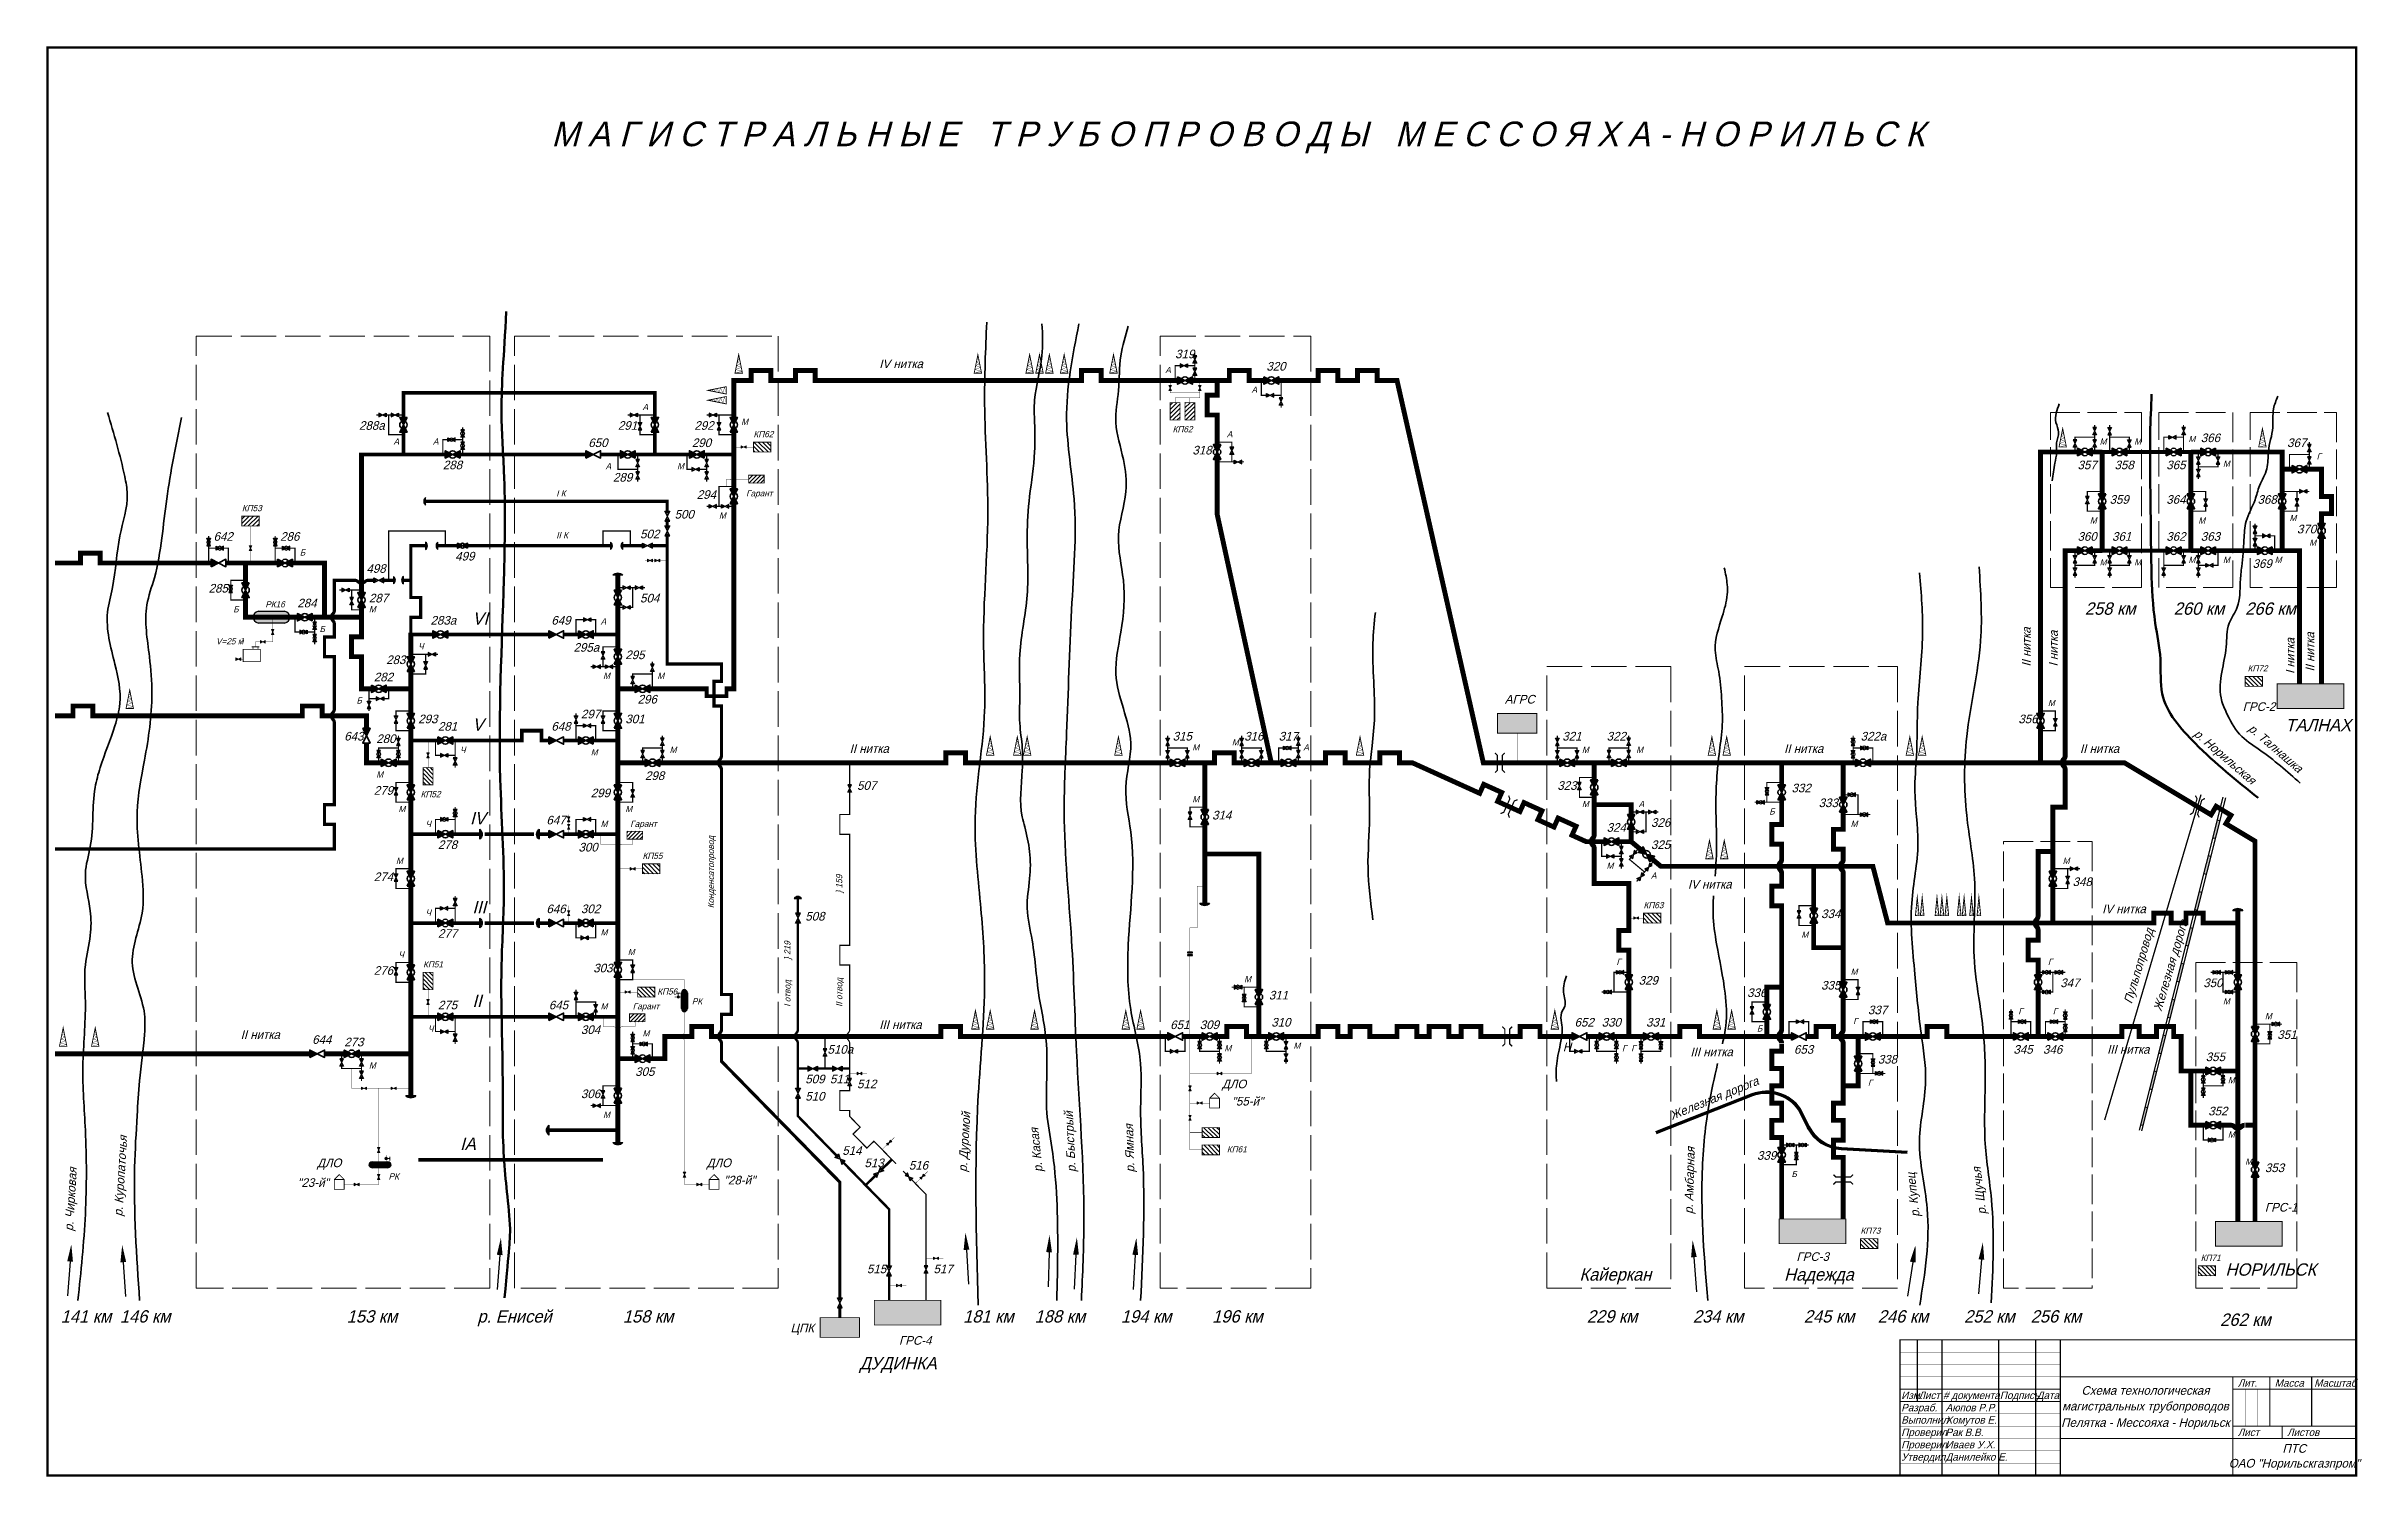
# Model space of a CAD drawing. Header units: millimetres. Extents: x 0 to 3108, y -1 to 580.
# Drawn here: x 2169 to 3108, y 0 to 580 of the extents above; entities that cross this region are included whole.
import ezdxf
from ezdxf.enums import TextEntityAlignment as Align

# ---------------------------------------------------------------- set-up
doc = ezdxf.new("R2010")
doc.units = ezdxf.units.MM
doc.header["$MEASUREMENT"] = 0
doc.linetypes.add('ACAD_ISO02W100', pattern=[15, 12, -3])
doc.linetypes.add('ACAD_ISO03W100', pattern=[30, 12, -18])
for name, color, linetype in [('Арки', 7, 'Continuous'), ('Вентили', 7, 'Continuous'), ('ВТС', 7, 'Continuous'), ('ДЛО', 7, 'Continuous'), ('Емкости', 7, 'Continuous'), ('Заглушки', 7, 'Continuous'), ('Заглушки сферич.', 7, 'Continuous'), ('Задвижки ручн.ВД', 7, 'Continuous'), ('Клапаны обр.', 7, 'Continuous'), ('КП', 7, 'Continuous'), ('Краны шар.ВД', 7, 'Continuous'), ('Переезды', 7, 'Continuous'), ('Площадки', 7, 'Continuous'), ('Рамка', 7, 'Continuous'), ('Трубы 0057', 7, 'Continuous'), ('Трубы 0114', 7, 'Continuous'), ('Трубы 0159', 7, 'Continuous'), ('Трубы 0219', 7, 'Continuous'), ('Трубы 0325', 7, 'Continuous'), ('Трубы 0426', 7, 'Continuous'), ('Трубы 0529', 7, 'Continuous'), ('Трубы 0720', 7, 'Continuous')]:
    doc.layers.add(name, color=color, linetype=linetype)
doc.layers.add('Штрих.', color=7, linetype='ACAD_ISO02W100', lineweight=15)
doc.styles.add('# елементов', font='ruslat.shx', dxfattribs={"oblique": 15, "height": 2.5})
doc.styles.add('# елементов 3.5', font='ruslat.shx', dxfattribs={"oblique": 15, "height": 3.5})
doc.styles.add('Наим. объектов', font='ruslat.shx', dxfattribs={"oblique": 15, "height": 3.5})
doc.styles.add('Наим. труб', font='ruslat.shx', dxfattribs={"oblique": 15, "height": 2.5})
doc.styles.add('Рамка 10', font='ruslat.shx', dxfattribs={"oblique": 15, "height": 10})
doc.styles.add('Рамка 3', font='ruslat.shx', dxfattribs={"oblique": 15, "height": 3})
doc.styles.add('Рамка 3.5', font='ruslat.shx', dxfattribs={"oblique": 15, "height": 3.5})
doc.styles.add('Рамка 5', font='ruslat.shx', dxfattribs={"oblique": 15, "height": 5})

msp = doc.modelspace()

# ---------------------------------------------------------------- texts
at = {"layer": 'ВТС', "lineweight": 25, "style": '# елементов', "oblique": 15}
for s, p in [('РК16', (2258, 352)), ('РК', (2431, 191)), ('РК', (2308, 120))]:
    msp.add_text(s, height=2.5, dxfattribs=at).set_placement(p)
at = {"layer": 'ДЛО', "lineweight": 35, "style": 'Наим. объектов', "oblique": 15}
for s, p in [('ДЛО', (2646, 157)), ('"55-й"', (2650, 150)), ('ДЛО', (2279, 125)), ('ДЛО', (2437, 125)), ('"23-й"', (2271, 117)), ('"28-й"', (2444, 118))]:
    msp.add_text(s, height=3.5, dxfattribs=at).set_placement(p)
at = {"layer": 'Емкости', "lineweight": 25, "style": '# елементов', "oblique": 15}
for s, height, p in [('Гарант', 2.5, (2453, 397)), ('V=25 м', 2.5, (2238, 337)), ('3', 1.5, (2248, 338)), ('Гарант', 2.5, (2406, 263)), ('Гарант', 2.5, (2407, 189))]:
    msp.add_text(s, height=height, dxfattribs=at).set_placement(p)
at = {"layer": 'Задвижки ручн.ВД', "lineweight": 35, "style": '# елементов 3.5', "oblique": 15}
for s, p in [('500', (2424, 388)), ('502', (2410, 380)), ('498', (2299, 366)), ('507', (2498, 278)), ('508', (2477, 225)), ('510a', (2486, 171)), ('509', (2477, 159)), ('511', (2487, 159)), ('512', (2498, 157)), ('510', (2477, 152)), ('514', (2492, 130)), ('513', (2501, 125)), ('516', (2519, 124)), ('515', (2502, 82)), ('517', (2529, 82))]:
    msp.add_text(s, height=3.5, dxfattribs=at).set_placement(p)
at = {"layer": 'Клапаны обр.', "lineweight": 35, "style": '# елементов 3.5', "oblique": 15}
for s, p in [('650', (2389, 417)), ('642', (2237, 379)), ('649', (2374, 345)), ('643', (2290, 298)), ('648', (2374, 302)), ('647', (2372, 264)), ('646', (2372, 228)), ('645', (2373, 189)), ('644', (2277, 175)), ('651', (2625, 181)), ('652', (2789, 182)), ('653', (2878, 171))]:
    msp.add_text(s, height=3.5, dxfattribs=at).set_placement(p)
at = {"layer": 'КП', "lineweight": 25, "style": '# елементов', "oblique": 15}
for s, p in [('КП62', (2456, 421)), ('КП62', (2626, 423)), ('КП53', (2248.5, 391)), ('КП72', (3062, 326)), ('КП52', (2321, 275)), ('КП55', (2411, 250)), ('КП63', (2817, 230)), ('КП51', (2322, 206)), ('КП56', (2417, 195)), ('КП61', (2648, 131)), ('КП73', (2905, 98)), ('КП71', (3043, 87))]:
    msp.add_text(s, height=2.5, dxfattribs=at).set_placement(p)
at = {"layer": 'Краны шар.ВД', "lineweight": 35, "style": '# елементов 3.5', "oblique": 15}
for s, p in [('319', (2627, 453)), ('320', (2664, 448)), ('288a', (2296, 424)), ('291', (2401, 424)), ('292', (2432, 424)), ('290', (2431, 417)), ('318', (2634, 414)), ('366', (3043, 419)), ('367', (3078, 417)), ('288', (2330, 408)), ('289', (2399, 403)), ('357', (2993, 408)), ('358', (3008, 408)), ('365', (3029, 408)), ('294', (2433, 396)), ('359', (3006, 394)), ('364', (3029, 394)), ('368', (3066, 394)), ('370', (3082, 382)), ('286', (2264, 379)), ('360', (2993, 379)), ('361', (3007, 379)), ('362', (3029, 379)), ('363', (3043, 379)), ('499', (2335, 371)), ('369', (3064, 368)), ('285', (2235, 358)), ('287', (2300, 354)), ('504', (2410, 354)), ('284', (2271, 352)), ('283a', (2325, 345)), ('283', (2307, 329)), ('295а', (2383, 334)), ('295', (2404, 331)), ('282', (2302, 322)), ('297', (2386, 307)), ('296', (2409, 313)), ('280', (2303, 297)), ('293', (2320, 305)), ('281', (2328, 302)), ('301', (2404, 305)), ('315', (2626, 298)), ('316', (2655, 298)), ('317', (2669, 298)), ('321', (2784, 298)), ('322', (2802, 298)), ('322а', (2905, 298)), ('356', (2969, 305)), ('298', (2412, 282)), ('279', (2302, 276)), ('299', (2390, 275)), ('323', (2782, 278)), ('332', (2877, 277)), ('333', (2888, 271)), ('314', (2642, 266)), ('324', (2802, 261)), ('326', (2820, 263)), ('278', (2328, 254)), ('300', (2385, 253)), ('325', (2820, 254)), ('274', (2302, 241)), ('348', (2991, 239)), ('302', (2386, 228)), ('334', (2889, 226)), ('277', (2328, 218)), ('303', (2391, 204)), ('276', (2302, 203)), ('329', (2815, 199)), ('336', (2859, 194)), ('335', (2889, 197)), ('347', (2986, 198)), ('350', (3044, 198)), ('275', (2328, 189)), ('311', (2665, 193)), ('337', (2908, 187)), ('304', (2386, 179)), ('309', (2637, 181)), ('310', (2666, 182)), ('330', (2800, 182)), ('331', (2818, 182)), ('351', (3074, 177)), ('273', (2290, 174)), ('Н', (2784.28, 172)), ('338', (2912, 167)), ('345', (2967, 171)), ('346', (2979, 171)), ('355', (3045, 168)), ('305', (2408, 162)), ('306', (2386, 153)), ('352', (3046, 146)), ('339', (2863, 128)), ('353', (3069, 123))]:
    msp.add_text(s, height=3.5, dxfattribs=at).set_placement(p)
at = {"layer": 'Краны шар.ВД', "lineweight": 25, "style": '# елементов', "oblique": 15}
for s, p in [('А', (2623, 447)), ('А', (2658, 439)), ('А', (2411, 432)), ('М', (2451, 426)), ('А', (2648, 421)), ('А', (2310, 418)), ('А', (2326, 418)), ('М', (3002, 418)), ('М', (3016, 418)), ('М', (3038, 419)), ('Г', (3090, 412)), ('А', (2396, 408)), ('М', (2425, 408)), ('М', (3052, 409)), ('М', (2442, 388)), ('М', (2998, 386)), ('М', (3042, 386)), ('М', (3079, 387)), ('М', (3087, 377)), ('Б', (2272, 373)), ('М', (3002, 369)), ('М', (3016, 369)), ('М', (3038, 370)), ('М', (3052, 370)), ('М', (3073, 370)), ('Б', (2245, 350)), ('М', (2300, 350)), ('А', (2394, 345)), ('Б', (2280, 342)), ('Ч', (2320, 335)), ('М', (2395, 323)), ('М', (2417, 323)), ('Б', (2295, 313)), ('М', (2981, 312)), ('Ч', (2337, 293)), ('М', (2390, 292)), ('М', (2422, 293)), ('М', (2634, 294)), ('М', (2650, 296)), ('А', (2679, 294)), ('М', (2792, 293)), ('М', (2814, 293)), ('М', (2303, 283)), ('М', (2634, 273)), ('М', (2792, 271)), ('А', (2815, 271)), ('М', (2312, 269)), ('Ч', (2323, 263)), ('М', (2394, 263)), ('М', (2404, 269)), ('Б', (2868, 268)), ('М', (2901, 263)), ('М', (2311, 248)), ('М', (2802, 246)), ('А', (2820, 242)), ('М', (2987, 248)), ('Ч', (2323, 227)), ('М', (2394, 219)), ('М', (2881, 218)), ('Ч', (2312, 210)), ('М', (2405, 211)), ('Г', (2806, 207)), ('Г', (2981, 207)), ('М', (2655, 200)), ('М', (2901, 203)), ('М', (2394, 189)), ('Г', (2969, 187)), ('Г', (2983, 187)), ('М', (3052, 191)), ('Ч', (2324, 180)), ('М', (2411, 178)), ('Б', (2863, 180)), ('Г', (2902, 183)), ('М', (3069, 185)), ('М', (2647, 172)), ('М', (2675, 173)), ('Г', (2808.28, 172)), ('Г', (2812, 172)), ('М', (2300, 165)), ('Г', (2908, 158)), ('М', (3054, 159)), ('М', (2395, 145)), ('М', (3054, 137)), ('Б', (2877, 121)), ('М', (3061, 126))]:
    msp.add_text(s, height=2.5, dxfattribs=at).set_placement(p)
at = {"layer": 'Площадки', "lineweight": 50, "style": 'Рамка 5', "oblique": 15}
for s, p in [('258 км', (2996, 349)), ('260 км', (3032, 349)), ('266 км', (3061, 349)), ('141 км', (2175, 62)), ('146 км', (2199, 62)), ('153 км', (2291, 62)), ('р. Енисей', (2344, 62)), ('158 км', (2403, 62)), ('181 км', (2541, 62)), ('188 км', (2570, 62)), ('194 км', (2605, 62)), ('196 км', (2642, 62)), ('229 км', (2794, 62)), ('234 км', (2837, 62)), ('245 км', (2882, 62)), ('246 км', (2912, 62)), ('252 км', (2947, 62)), ('256 км', (2974, 62)), ('262 км', (3050.85, 60.66))]:
    msp.add_text(s, height=5, dxfattribs=at).set_placement(p)
at = {"layer": 'Площадки', "lineweight": 35, "style": 'Наим. объектов', "oblique": 15}
for s, p in [('АГРС', (2760.72, 313)), ('ГРС-2', (3060, 310)), ('ГРС-1', (3069, 107)), ('ГРС-3', (2879, 87)), ('ЦПК', (2471, 58)), ('ГРС-4', (2515, 53))]:
    msp.add_text(s, height=3.5, dxfattribs=at).set_placement(p)
for s, rotation, p in [('р. Норильская', 319.23879, (3039.91, 300.25)), ('р. Талнашка', 319.23879, (3062.01, 302.35)), ('р. Дуромой', 86.53177, (2542.51, 122.95)), ('р. Касая', 95.79199, (2573.28, 123.17)), ('р. Быстрый', 92.74741, (2586.7, 123.07)), ('р. Ямная', 91.55585, (2610.48, 122.95)), ('р. Куропаточья', 86.53177, (2200, 105)), ('р. Амбарная', 88.43372, (2837, 106)), ('р. Чирковая', 86.53177, (2180, 99)), ('р. Купец', 96.37719, (2929, 105)), ('р. Щучья', 96.85414, (2956, 106))]:
    msp.add_text(s, height=3.5, rotation=rotation, dxfattribs=at).set_placement(p)
at = {"layer": 'Площадки', "color": 3, "lineweight": 50, "style": 'Рамка 5', "oblique": 15}
for s, p in [('ТАЛНАХ', (3077.26, 301.78)), ('НОРИЛЬСК', (3053, 81)), ('Кайеркан', (2791, 79)), ('Надежда', (2874, 79)), ('ДУДИНКА', (2499, 43))]:
    msp.add_text(s, height=5, dxfattribs=at).set_placement(p)
at = {"layer": 'Рамка', "lineweight": 100, "style": 'Рамка 10', "oblique": 15}
msp.add_text('М А Г И С Т Р А Л Ь Н Ы Е   Т Р У Б О П Р О В О Д Ы   М Е С С О Я Х А - Н О Р И Л Ь С К', height=10, dxfattribs=at).set_placement((2374, 539))
at = {"layer": 'Рамка', "lineweight": 30, "style": 'Рамка 3', "oblique": 15}
for s, p in [('Лит.', (3058, 36)), ('Масса', (3073, 36)), ('Масштаб', (3089, 36)), ('Изм.', (2921.5, 31)), ('Разраб.', (2921.5, 26)), ('Лист', (2928.5, 31)), ('# документа', (2938.5, 31)), ('Аюпов Р.Р.', (2939.5, 26)), ('Подпись', (2961.5, 31)), ('Дата', (2976.5, 31)), ('Выполнил', (2921.5, 21)), ('Проверил', (2921.5, 16)), ('Хомутов Е.', (2939.5, 21)), ('Рак В.В.', (2939.5, 16)), ('Лист', (3058, 16)), ('Листов', (3078, 16)), ('Проверил', (2921.5, 11)), ('Иваев У.Х.', (2939.5, 11)), ('Утвердил', (2921.5, 6)), ('Данилейко Е.', (2939.5, 6))]:
    msp.add_text(s, height=3, dxfattribs=at).set_placement(p)
at = {"layer": 'Рамка', "lineweight": 35, "style": 'Рамка 3.5', "oblique": 15}
for s, p in [('магистральных трубопроводов', (3020.55, 26.35)), ('Схема технологическая', (3020.55, 32.71)), ('Пелятка - Мессояха - Норильск', (3020.55, 19.71)), ('ПТС', (3080.92, 9.2)), ('ОАО "Норильскгазпром"', (3080.92, 3.2))]:
    msp.add_text(s, height=3.5, dxfattribs=at).set_placement(p, align=Align.CENTER)
at = {"layer": 'Трубы 0114', "lineweight": 25, "style": '# елементов', "oblique": 15}
msp.add_text('Конденсатопровод', height=2.5, rotation=90, dxfattribs=at).set_placement((2440, 230))
at = {"layer": 'Трубы 0159', "lineweight": 25, "style": 'Наим. труб', "oblique": 15}
for s, p in [('} 159', (2492, 236)), ('II отвод', (2492, 190))]:
    msp.add_text(s, height=2.5, rotation=90, dxfattribs=at).set_placement(p)
at = {"layer": 'Трубы 0219', "lineweight": 25, "style": 'Наим. труб', "oblique": 15}
for s, p in [('} 219', (2471, 209)), ('I отвод', (2471, 190))]:
    msp.add_text(s, height=2.5, rotation=90, dxfattribs=at).set_placement(p)
at = {"layer": 'Трубы 0325', "lineweight": 25, "style": 'Наим. труб', "oblique": 15}
for s, p in [('I К', (2376, 397)), ('II К', (2376, 380))]:
    msp.add_text(s, height=2.5, dxfattribs=at).set_placement(p)
at = {"layer": 'Трубы 0426', "lineweight": 50, "style": 'Рамка 5', "oblique": 15}
for s, p in [('VI', (2342, 345)), ('V', (2342, 302)), ('IV', (2341, 264)), ('III', (2342, 228)), ('II', (2342, 190)), ('IA', (2337, 132))]:
    msp.add_text(s, height=5, dxfattribs=at).set_placement(p)
at = {"layer": 'Трубы 0720', "lineweight": 35, "style": 'Наим. объектов', "oblique": 15}
for s, p in [('IV нитка', (2507, 449)), ('II нитка', (2495, 293)), ('II нитка', (2874, 293)), ('II нитка', (2994, 293)), ('IV нитка', (2835, 238)), ('IV нитка', (3003, 228)), ('II нитка', (2248, 177)), ('III нитка', (2507, 181)), ('III нитка', (2836, 170)), ('III нитка', (3005, 171))]:
    msp.add_text(s, height=3.5, dxfattribs=at).set_placement(p)
for s, rotation, p in [('II нитка', 90, (2974, 328)), ('I нитка', 90, (2985, 328)), ('I нитка', 90, (3081, 325)), ('II нитка', 90, (3089, 326)), ('Железная дорога', 73.53999, (3027, 188)), ('Пульпопровод', 73.53999, (3015, 191)), ('Железная дорога', 22.21672, (2828.59, 144.14))]:
    msp.add_text(s, height=3.5, rotation=rotation, dxfattribs=at).set_placement(p)

# ---------------------------------------------------------------- blocks, each defined once
blk = doc.blocks.new('Арка')
at = {"layer": 'Площадки', "const_width": 0.35}
blk.add_lwpolyline([(1.5, 0), (0, 7.5), (-1.5, 0)], close=True, dxfattribs=at)
at = {"layer": 'Площадки', "const_width": 0.13}
blk.add_lwpolyline([(0.17, 6.63), (-0.32, 5.91), (0.46, 5.19), (-0.61, 4.47), (0.75, 3.75), (-0.89, 3.03), (1.04, 2.31), (-1.21, 1.44), (1.36, 0.72), (-1.5, 0)], dxfattribs=at)
blk = doc.blocks.new('Клапан обр.')
at = {"layer": 'Клапаны обр.', "linetype": 'ByBlock', "lineweight": -2}
blk.add_hatch(color=0, dxfattribs=at).paths.add_polyline_path([(0, 0.25), (0, -0.25), (0.5, 0)])
at = {"layer": 'Клапаны обр.', "color": 0, "linetype": 'ByBlock', "lineweight": -2}
blk.add_lwpolyline([(0, -0.25), (0, 0.25), (1, -0.25), (1, 0.25)], close=True, dxfattribs=at)
blk = doc.blocks.new('Кран шар.ВД')
at = {"layer": 'Краны шар.ВД', "linetype": 'ByBlock', "lineweight": -2}
h = blk.add_hatch(color=0, dxfattribs=at)
edge = h.paths.add_edge_path()
edge.add_ellipse((0.5, 0), major_axis=(0.177, 0.177), ratio=1, start_angle=108.4349, end_angle=135, ccw=False)
edge.add_line((0.28, 0.11), (0, 0.25))
edge.add_line((0, 0.25), (0, -0.25))
edge.add_line((0, -0.25), (0.28, -0.11))
edge.add_ellipse((0.5, 0), major_axis=(-0.177, 0.177), ratio=1, start_angle=45, end_angle=71.5651, ccw=False)
edge = h.paths.add_edge_path()
edge.add_line((0.5, 0), (0.28, 0.11))
edge.add_ellipse((0.5, 0), major_axis=(0.177, 0.177), ratio=1, start_angle=108.4349, end_angle=135)
edge.add_ellipse((0.5, 0), major_axis=(-0.177, 0.177), ratio=1, start_angle=45, end_angle=71.5651)
edge.add_line((0.28, -0.11), (0.5, 0))
edge = h.paths.add_edge_path()
edge.add_line((0.5, 0), (0.72, -0.11))
edge.add_ellipse((0.5, 0), major_axis=(0.177, 0.177), ratio=1, start_angle=288.4349, end_angle=315)
edge.add_ellipse((0.5, 0), major_axis=(-0.177, 0.177), ratio=1, start_angle=225, end_angle=251.5651)
edge.add_line((0.72, 0.11), (0.5, 0))
edge = h.paths.add_edge_path()
edge.add_ellipse((0.5, 0), major_axis=(0.177, 0.177), ratio=1, start_angle=288.4349, end_angle=315, ccw=False)
edge.add_line((0.72, -0.11), (1, -0.25))
edge.add_line((1, -0.25), (1, 0.25))
edge.add_line((1, 0.25), (0.72, 0.11))
edge.add_ellipse((0.5, 0), major_axis=(-0.177, 0.177), ratio=1, start_angle=225, end_angle=251.5651, ccw=False)
at = {"layer": 'Краны шар.ВД', "color": 0, "linetype": 'ByBlock', "lineweight": -2}
blk.add_lwpolyline([(0, 0.25), (1, -0.25), (1, 0.25), (0, -0.25)], close=True, dxfattribs=at)
blk.add_lwpolyline([(0.25, 0, 1), (0.75, 0, 1), (0.25, 0)], format="xyb", close=True, dxfattribs=at)
blk = doc.blocks.new('ВТС')
at = {"layer": 'ВТС', "linetype": 'ByBlock', "lineweight": -2}
blk.add_hatch(color=0, dxfattribs=at).paths.add_polyline_path([(0.15, 0.2, 0.75), (0.15, -0.2), (0.85, -0.2, 0.75), (0.85, 0.2)])
at = {"layer": 'ВТС', "color": 0, "linetype": 'ByBlock', "lineweight": -2}
blk.add_lwpolyline([(0.15, -0.2, -0.75), (0.15, 0.2), (0.85, 0.2, -0.75), (0.85, -0.2)], format="xyb", close=True, dxfattribs=at)
blk = doc.blocks.new('Задвижка ручн.ВД')
at = {"layer": 'Задвижки ручн.ВД', "linetype": 'ByBlock', "lineweight": -2}
h = blk.add_hatch(color=0, dxfattribs=at)
edge = h.paths.add_edge_path()
edge.add_ellipse((0.5, 0), major_axis=(0.177, 0.177), ratio=1, start_angle=108.4349, end_angle=135, ccw=False)
edge.add_line((0.28, 0.11), (0, 0.25))
edge.add_line((0, 0.25), (0, -0.25))
edge.add_line((0, -0.25), (0.28, -0.11))
edge.add_ellipse((0.5, 0), major_axis=(-0.177, 0.177), ratio=1, start_angle=45, end_angle=71.5651, ccw=False)
edge = h.paths.add_edge_path()
edge.add_line((0.5, 0), (0.28, 0.11))
edge.add_ellipse((0.5, 0), major_axis=(0.177, 0.177), ratio=1, start_angle=108.4349, end_angle=135)
edge.add_ellipse((0.5, 0), major_axis=(-0.177, 0.177), ratio=1, start_angle=45, end_angle=71.5651)
edge.add_line((0.28, -0.11), (0.5, 0))
edge = h.paths.add_edge_path()
edge.add_line((0.5, 0), (0.72, -0.11))
edge.add_ellipse((0.5, 0), major_axis=(0.177, 0.177), ratio=1, start_angle=288.4349, end_angle=315)
edge.add_ellipse((0.5, 0), major_axis=(-0.177, 0.177), ratio=1, start_angle=225, end_angle=251.5651)
edge.add_line((0.72, 0.11), (0.5, 0))
edge = h.paths.add_edge_path()
edge.add_ellipse((0.5, 0), major_axis=(0.177, 0.177), ratio=1, start_angle=288.4349, end_angle=315, ccw=False)
edge.add_line((0.72, -0.11), (1, -0.25))
edge.add_line((1, -0.25), (1, 0.25))
edge.add_line((1, 0.25), (0.72, 0.11))
edge.add_ellipse((0.5, 0), major_axis=(-0.177, 0.177), ratio=1, start_angle=225, end_angle=251.5651, ccw=False)
at = {"layer": 'Задвижки ручн.ВД', "color": 0, "linetype": 'ByBlock', "lineweight": -2}
blk.add_lwpolyline([(1, 0.25), (0, -0.25), (0, 0.25), (1, -0.25)], close=True, dxfattribs=at)
blk = doc.blocks.new('КП')
at = {"layer": 'Емкости', "linetype": 'ByBlock', "lineweight": -2}
h = blk.add_hatch(dxfattribs=at)
h.set_pattern_fill('ANSI31', color=0, scale=10, angle=180, style=0)
h.set_pattern_definition([(225, (927, 327), (0.8838835, -0.8838835), [])])
h.paths.add_polyline_path([(7, 2), (0, 2), (0, -2), (7, -2)])
at = {"layer": 'Емкости', "color": 0, "linetype": 'ByBlock', "lineweight": -2, "const_width": 0.35}
blk.add_lwpolyline([(7, -2), (0, -2), (0, 2), (7, 2)], close=True, dxfattribs=at)
blk = doc.blocks.new('Пересеч. 325-720')
at = {"layer": 'Трубы 0325', "color": 0, "linetype": 'ByBlock', "lineweight": -2, "const_width": 1.3}
blk.add_lwpolyline([(-2.83, 0, -0.198912), (-1.41, -0.59), (-1.41, -0.59, 0.414214), (1.41, -0.59), (1.41, -0.59, -0.198912), (2.83, 0)], format="xyb", dxfattribs=at)
blk = doc.blocks.new('Заглушка сфер.')
at = {"layer": 'Заглушки сферич.', "linetype": 'ByBlock', "lineweight": -2}
blk.add_hatch(color=0, dxfattribs=at).paths.add_polyline_path([(0, 0.5, 0.5), (0, -0.5)])
at = {"layer": 'Заглушки сферич.', "color": 0, "linetype": 'ByBlock', "lineweight": -2}
blk.add_line((0, -0.5), (0, 0.5), dxfattribs=at)
blk.add_arc((0.375, 0), 0.625, 126.8699, 233.1301, dxfattribs=at)
blk = doc.blocks.new('Вентиль')
at = {"layer": 'Вентили', "linetype": 'ByBlock', "lineweight": -2}
blk.add_hatch(color=0, dxfattribs=at).paths.add_polyline_path([(1, 0, 1), (0, 0, 1)])
at = {"layer": 'Вентили', "color": 0, "linetype": 'ByBlock', "lineweight": -2}
for points in [[(-0.25, 1.5), (1.25, 1.5)], [(0.5, 0.5), (0.5, 1.5)]]:
    blk.add_lwpolyline(points, dxfattribs=at)
blk.add_lwpolyline([(0, 0, 1), (1, 0, 1)], format="xyb", close=True, dxfattribs=at)
blk = doc.blocks.new('ДЛО')
at = {"layer": 'ДЛО', "color": 0, "linetype": 'ByBlock', "lineweight": -2, "const_width": 0.35}
blk.add_lwpolyline([(2, 0), (-2, 0), (-2, 4), (0, 6), (2, 4)], close=True, dxfattribs=at)
blk.add_lwpolyline([(-2, 4), (2, 4)], dxfattribs=at)
blk = doc.blocks.new('Пересеч. 219-720')
at = {"layer": 'Трубы 0219', "color": 0, "linetype": 'ByBlock', "lineweight": -2, "const_width": 1}
blk.add_lwpolyline([(-2.83, 0, -0.198912), (-1.41, -0.59), (-1.41, -0.59, 0.414214), (1.41, -0.59), (1.41, -0.59, -0.198912), (2.83, 0)], format="xyb", dxfattribs=at)
blk = doc.blocks.new('Пересеч. 159-720')
at = {"layer": 'Трубы 0159', "const_width": 0.5}
blk.add_lwpolyline([(-2.83, 0, -0.198912), (-1.41, -0.59), (-1.41, -0.59, 0.414214), (1.41, -0.59), (1.41, -0.59, -0.198912), (2.83, 0)], format="xyb", dxfattribs=at)
blk = doc.blocks.new('Заглушка')
at = {"layer": 'Заглушки', "linetype": 'ByBlock', "lineweight": -2}
blk.add_hatch(color=0, dxfattribs=at).paths.add_polyline_path([(-0.5, 0.125), (-0.5, -0.125), (0.5, -0.125), (0.5, 0.125)])
at = {"layer": 'Заглушки', "color": 0, "linetype": 'ByBlock', "lineweight": -2}
blk.add_lwpolyline([(0.5, 0.125), (-0.5, 0.125), (-0.5, -0.125), (0.5, -0.125)], close=True, dxfattribs=at)
blk = doc.blocks.new('Пересеч. 057-720')
at = {"layer": 'Трубы 0057', "const_width": 0.15}
blk.add_lwpolyline([(-1.95, 0, -0.148069), (-1.12, -0.25), (-0.83, -0.45, 0.302776), (0.83, -0.45), (1.12, -0.25, -0.148069), (1.95, 0)], format="xyb", dxfattribs=at)
blk = doc.blocks.new('Пересеч. 720-159')
at = {"layer": 'Трубы 0720', "const_width": 2}
blk.add_lwpolyline([(-2.83, 0, -0.198912), (-1.41, -0.59), (-1.41, -0.59, 0.414214), (1.41, -0.59), (1.41, -0.59, -0.198912), (2.83, 0)], format="xyb", dxfattribs=at)

# ---------------------------------------------------------------- hatches: boundary and pattern name
at = {"layer": 'Площадки', "lineweight": 15}
for points in [[(3101, 311), (3101, 321), (3074, 321), (3074, 311)], [(2899, 94), (2899, 104), (2872, 104), (2872, 94)], [(3076, 93), (3076, 103), (3049, 103), (3049, 93)], [(2532, 61), (2532, 71), (2505, 71), (2505, 61)]]:
    msp.add_hatch(color=9, dxfattribs=at).paths.add_polyline_path(points)
h = msp.add_hatch(color=9, dxfattribs=at)
h.paths.add_polyline_path([(2769.72, 301), (2769.72, 309), (2757.72, 309), (2757.72, 301)])
h.paths.add_polyline_path([(2773.72, 309), (2769.72, 309), (2769.72, 301), (2773.72, 301)])
at = {"layer": 'Площадки'}
h = msp.add_hatch(color=256, dxfattribs=at)
h.paths.add_polyline_path([(3050.67, 265.63), (3049.7, 265.88), (3047.87, 258.61), (3048.84, 258.35)])
h.paths.add_polyline_path([(3047.01, 251.08), (3046.04, 251.34), (3044.21, 244.06), (3045.17, 243.8)])
h.paths.add_polyline_path([(3043.34, 236.53), (3042.38, 236.79), (3040.54, 229.52), (3041.51, 229.26)])
h.paths.add_polyline_path([(3039.68, 221.98), (3038.71, 222.24), (3036.88, 214.97), (3037.85, 214.71)])
h.paths.add_polyline_path([(3036.02, 207.44), (3035.05, 207.69), (3033.22, 200.42), (3034.18, 200.16)])
h.paths.add_polyline_path([(3032.35, 192.89), (3031.39, 193.15), (3029.55, 185.87), (3030.52, 185.61)])
h.paths.add_polyline_path([(3028.69, 178.34), (3027.72, 178.6), (3025.89, 171.33), (3026.86, 171.07)])
h.paths.add_polyline_path([(3025.02, 163.79), (3024.06, 164.05), (3022.23, 156.78), (3023.19, 156.52)])
h.paths.add_polyline_path([(3021.36, 149.25), (3020.39, 149.5), (3018.56, 142.23), (3019.53, 141.97)])
at = {"layer": 'Площадки', "lineweight": 15}
h = msp.add_hatch(color=9, dxfattribs=at)
h.paths.add_polyline_path([(2495, 56), (2495, 64), (2483, 64), (2483, 56)])
h.paths.add_polyline_path([(2499, 64), (2495, 64), (2495, 56), (2499, 56)])

# ---------------------------------------------------------------- linework, layer by layer
at = {"layer": 'Емкости', "const_width": 0.35}
msp.add_lwpolyline([(2249, 335), (2256, 335), (2256, 330), (2249, 330)], close=True, dxfattribs=at)
for points in [[(2252.5, 336), (2255.5, 336)], [(2253, 335), (2253, 336)], [(2255, 335), (2255, 336)]]:
    msp.add_lwpolyline(points, dxfattribs=at)
at = {"layer": 'Переезды', "const_width": 0.5}
for points in [[(2756.72, 285), (2757.72, 286), (2757.72, 292), (2756.72, 293)], [(2760.72, 285), (2759.72, 286), (2759.72, 292), (2760.72, 293)], [(2762.27, 275.66), (2762.76, 274.34), (2760.28, 268.88), (2758.96, 268.38)], [(2765.91, 274.01), (2764.58, 273.51), (2762.11, 268.05), (2762.6, 266.73)], [(3040.81, 275.65), (3041.49, 274.4), (3039.79, 268.65), (3038.54, 267.97)], [(3044.65, 274.51), (3043.4, 273.84), (3041.7, 268.08), (3042.38, 266.84)], [(2759.72, 174), (2760.72, 175), (2760.72, 181), (2759.72, 182)], [(2763.72, 174), (2762.72, 175), (2762.72, 181), (2763.72, 182)], [(2894, 122), (2895, 121), (2901, 121), (2902, 122)], [(2894, 118), (2895, 119), (2901, 119), (2902, 118)]]:
    msp.add_lwpolyline(points, dxfattribs=at)
at = {"layer": 'Площадки', "lineweight": 25}
for p, q in [((3043, 276), (3004, 144)), ((3052, 275), (3018, 140)), ((3052.97, 274.76), (3018.97, 139.76))]:
    msp.add_line(p, q, dxfattribs=at)
at = {"layer": 'Площадки'}
for p, q in [((3049.7, 265.88), (3050.67, 265.63)), ((3047.87, 258.61), (3048.84, 258.35)), ((3046.04, 251.34), (3047.01, 251.08)), ((3042.38, 236.79), (3043.34, 236.53)), ((3044.21, 244.06), (3045.17, 243.8)), ((3040.54, 229.52), (3041.51, 229.26)), ((3038.71, 222.24), (3039.68, 221.98)), ((3035.05, 207.69), (3036.02, 207.44)), ((3036.88, 214.97), (3037.85, 214.71)), ((3033.22, 200.42), (3034.18, 200.16)), ((3031.39, 193.15), (3032.35, 192.89)), ((3027.72, 178.6), (3028.69, 178.34)), ((3029.55, 185.87), (3030.52, 185.61)), ((3025.89, 171.33), (3026.86, 171.07)), ((3024.06, 164.05), (3025.02, 163.79)), ((3022.23, 156.78), (3023.19, 156.52)), ((3018.56, 142.23), (3019.53, 141.97)), ((3020.39, 149.5), (3021.36, 149.25))]:
    msp.add_line(p, q, dxfattribs=at)
at = {"layer": 'Площадки', "color": 5, "lineweight": 25}
for p, q in [((2178.81, 86.74), (2177.81, 72.78)), ((2200.38, 86.49), (2201.26, 72.52)), ((2353.06, 89.39), (2352.09, 75.43)), ((2542.38, 91.49), (2543.26, 77.52)), ((2575.87, 90.52), (2575.51, 76.53)), ((2586.79, 89.54), (2586.05, 75.56)), ((2610.82, 89.41), (2609.92, 75.44)), ((2837.42, 88.49), (2838.45, 74.52)), ((2926.2, 86.52), (2924.03, 72.69)), ((2954.02, 87.53), (2952.84, 73.58))]:
    msp.add_line(p, q, dxfattribs=at)
at = {"layer": 'Площадки', "const_width": 0.35}
for points in [[(3074, 321), (3101, 321), (3101, 311), (3074, 311)], [(2757.72, 309), (2773.72, 309), (2773.72, 301), (2757.72, 301)], [(2872, 104), (2899, 104), (2899, 94), (2872, 94)], [(3049, 103), (3076, 103), (3076, 93), (3049, 93)], [(2505, 71), (2532, 71), (2532, 61), (2505, 61)], [(2483, 64), (2499, 64), (2499, 56), (2483, 56)]]:
    msp.add_lwpolyline(points, close=True, dxfattribs=at)
at = {"layer": 'Площадки', "linetype": 'ACAD_ISO03W100', "ltscale": 0.25, "const_width": 1}
msp.add_lwpolyline([(2924, 131), (2897.22, 132.49, -0.267983), (2883.83, 141.25), (2880.19, 148.46, 0.349833), (2861.12, 154.34), (2822, 139)], format="xyb", dxfattribs=at)
at = {"layer": 'Площадки', "lineweight": 15}
for points in [[(2924.03, 131.5), (2897.25, 132.99, -0.267983), (2884.28, 141.47), (2880.62, 148.72, 0.350393), (2860.94, 154.81), (2821.82, 139.47)], [(2923.97, 130.5), (2897.2, 131.99, -0.267983), (2883.39, 141.02), (2879.75, 148.21, 0.349247), (2861.31, 153.88), (2822.18, 138.53)]]:
    msp.add_lwpolyline(points, format="xyb", dxfattribs=at)
at = {"layer": 'Площадки', "color": 5, "lineweight": 100}
msp.add_open_spline([(2355.73, 472), (2354.74, 453.36), (2352.99, 434.43), (2355.5, 400.78), (2354.77, 350.93), (2351.65, 293.59), (2355.68, 241.02), (2353.01, 201.23), (2354.69, 165.87), (2353.95, 135.6), (2355.98, 114.7), (2357.67, 100.45), (2357, 92.61), (2355, 72)], degree=3, knots=[0, 0, 0, 0, 32.395159, 56.911552, 101.043958, 181.896714, 228.953523, 258.855675, 301.321027, 335.13014, 349.331903, 364.628961, 377.174018, 377.174018, 377.174018, 377.174018], dxfattribs=at)
at = {"layer": 'Площадки', "color": 5, "lineweight": 35}
for points in [[(2550.6, 467.59), (2549.74, 434.58), (2551.03, 389.99), (2549.32, 337.25), (2549.74, 310.03), (2545.88, 266.72), (2548.03, 231.82), (2549.74, 200.52), (2547.17, 154.21), (2547.17, 69)], [(2573, 467), (2573, 454), (2570, 436), (2570, 427), (2570, 415), (2568, 397), (2567, 381), (2567, 357), (2564, 333), (2564, 316), (2564, 305), (2565, 295), (2565, 286), (2565, 267), (2566, 263), (2568, 253), (2568, 242), (2567, 230), (2569, 217), (2572, 193), (2574, 182), (2575, 163), (2575, 147), (2577, 133), (2579, 112), (2579, 71)], [(2588, 467), (2583, 428), (2586, 396), (2585, 351), (2583, 301), (2582, 269), (2585, 217), (2587, 172), (2590, 103), (2589, 71)], [(2608, 466), (2605, 454), (2604, 440), (2603, 427), (2606, 412), (2607, 399), (2604, 381), (2606, 363), (2605, 342), (2603, 325), (2606, 311), (2609, 297), (2607, 279), (2609, 261), (2608, 215), (2609, 189), (2613, 167), (2613, 149), (2614, 125), (2613, 71)], [(2985.57, 434.5), (2984.27, 426.93), (2985.35, 423.03), (2984.49, 418.71), (2984.49, 414.81), (2983.84, 410.49), (2982.76, 403.35)], [(3074.31, 437.59), (3072.51, 432.5), (3072.21, 425), (3070.41, 415.1), (3069.81, 408.21), (3066.81, 401.31), (3065.01, 395.61), (3061.41, 386.92), (3060.51, 379.42), (3059.61, 368.62), (3059.01, 362.33), (3057.81, 352.13), (3054.51, 345.53), (3053.31, 335.94), (3051.51, 325.74), (3051.21, 315.25), (3053.31, 309.55), (3058.71, 300.55), (3066.81, 294.26), (3083.31, 280.76)], [(2194, 431), (2201, 405), (2202, 398), (2199, 381), (2196, 360), (2194, 350), (2197, 329), (2199, 313), (2197, 304), (2191, 287), (2189, 279), (2187, 255), (2185, 244), (2187, 229), (2187, 219), (2185, 207), (2185, 192), (2184, 166), (2185, 140), (2185, 106), (2182, 71)], [(2224, 429), (2218, 396), (2216, 380), (2213, 364), (2210, 353), (2211, 332), (2212, 317), (2209, 290), (2206, 269), (2208, 243), (2208, 228), (2204, 208), (2209, 187), (2209, 179), (2207, 160), (2206, 146), (2205, 125), (2207, 71)], [(2953.07, 368.45), (2953.7, 338.42), (2948.06, 299.63), (2948.06, 267.72), (2951.19, 242.07), (2951.19, 208.28), (2953.7, 188.89), (2955.58, 165.11), (2955.58, 134.46), (2958.08, 111.93), (2958, 70)], [(2928.91, 365.95), (2930.16, 340.92), (2928.28, 313.39), (2927.66, 291.49), (2927.03, 277.73), (2928.28, 256.46), (2925.78, 232.06), (2927.03, 203.28), (2929.54, 179.5), (2931.41, 160.11), (2928.91, 135.71), (2932.04, 108.18), (2929, 69)], [(2708.21, 349.98), (2707.21, 337.44), (2707.54, 321.94), (2707.87, 307.75), (2706.88, 295.88), (2705.89, 286.31), (2705.89, 266.85), (2705.23, 246.39), (2707.21, 225.28)], [(2785.8, 202.65), (2784.51, 195.93), (2785.02, 190.23), (2783.73, 187.64), (2783.73, 183.5), (2783.99, 180.14), (2783.21, 174.7), (2781.66, 165.91), (2781.66, 159.69)]]:
    msp.add_spline(points, degree=3, dxfattribs=at)
at = {"layer": 'Площадки', "color": 5, "lineweight": 50}
msp.add_spline([(3023.07, 438.46), (3022.48, 422.5), (3022.59, 395.92), (3023, 366.92), (3024.52, 345.65), (3026.61, 331.01), (3027.39, 316.93), (3040.69, 296.88), (3066.26, 274.7)], degree=3, dxfattribs=at)
at = {"layer": 'Площадки', "color": 5, "lineweight": 35}
for points, knots in [([(2849.72, 368), (2850.23, 365.75), (2851.02, 362.19), (2851.03, 355.48), (2848.54, 346.78), (2844.88, 336.37), (2847.95, 325.32), (2848.64, 315.2), (2849.3, 304.36), (2847.04, 289.58), (2845.95, 273.59), (2846.89, 256.65), (2846.36, 247.48), (2846.02, 243)], [0, 0, 0, 0, 6.897389, 10.900533, 19.98809, 34.00821, 42.704851, 53.630644, 64.500094, 75.14156, 98.346765, 112.483874, 125.933566, 125.933566, 125.933566, 125.933566]), ([(2845.39, 234.97), (2845.23, 232.59), (2844.96, 226.09), (2846.91, 212.88), (2850.2, 198), (2850.97, 184.19), (2849.56, 177.44), (2848.98, 175)], [133.965858, 133.965858, 133.965858, 133.965858, 141.113606, 153.491932, 173.8, 186.956312, 194.454994, 194.454994, 194.454994, 194.454994]), ([(2847.05, 166.99), (2845.71, 161.37), (2842.35, 146.26), (2839.5, 114.02), (2841.64, 87.66), (2843, 71)], [202.679838, 202.679838, 202.679838, 202.679838, 219.990068, 249.18109, 299.23293, 299.23293, 299.23293, 299.23293])]:
    msp.add_open_spline(points, degree=3, knots=knots, dxfattribs=at)
at = {"layer": 'Площадки', "color": 5, "lineweight": 25}
for points in [[(2354.23, 89.31), (2351.9, 89.48), (2353.55, 96.38)], [(2543.55, 91.56), (2541.22, 91.42), (2541.95, 98.48)], [(2577.04, 90.49), (2574.7, 90.55), (2576.05, 97.52)], [(2587.95, 89.48), (2585.62, 89.6), (2587.16, 96.53)], [(2611.99, 89.34), (2609.66, 89.49), (2611.28, 96.4)], [(2838.58, 88.57), (2836.26, 88.4), (2836.9, 95.47)], [(2955.18, 87.43), (2952.86, 87.62), (2954.61, 94.5)], [(2179.98, 86.66), (2177.65, 86.82), (2179.31, 93.72)], [(2201.55, 86.56), (2199.22, 86.42), (2199.95, 93.48)], [(2927.35, 86.34), (2925.04, 86.7), (2927.28, 93.43)]]:
    msp.add_solid(points, dxfattribs=at)
at = {"layer": 'Рамка', "const_width": 1}
msp.add_lwpolyline([(2169.67, 579), (3106, 579), (3106, 0), (2169.67, 0)], close=True, dxfattribs=at)
at = {"layer": 'Рамка'}
for points, const_width in [([(3106, 55), (2921, 55), (2921, 0)], 0.5), ([(2921, 50), (2986, 50)], 0.2), ([(2928, 30), (2928, 55)], 0.5), ([(2938, 0), (2938, 55)], 0.5), ([(2961, 0), (2961, 55)], 0.5), ([(2976, 0), (2976, 55)], 0.5), ([(2986, 0), (2986, 55)], 0.5), ([(2921, 45), (2986, 45)], 0.2), ([(2921, 40), (2986, 40)], 0.2), ([(2986, 40), (3106, 40)], 0.5), ([(3056, 40), (3056, 0)], 0.5), ([(3071, 40), (3071, 20)], 0.5), ([(3088, 40), (3088, 20)], 0.5), ([(2921, 35), (2986, 35)], 0.5), ([(2921, 30), (2986, 30)], 0.5), ([(3056, 35), (3106, 35)], 0.5), ([(3061, 35), (3061, 20)], 0.2), ([(3066, 35), (3066, 20)], 0.2), ([(2921, 25), (2986, 25)], 0.2), ([(2921, 20), (2986, 20)], 0.2), ([(3056, 20), (3106, 20)], 0.5), ([(3076, 15), (3076, 20)], 0.5), ([(2921, 15), (2986, 15)], 0.2), ([(2921, 10), (2986, 10)], 0.2), ([(2986, 15), (3106, 15)], 0.5), ([(2921, 5), (2986, 5)], 0.2)]:
    msp.add_lwpolyline(points, dxfattribs=dict(at, const_width=const_width))
at = {"layer": 'Трубы 0057', "const_width": 0.15}
for points in [[(2625, 444), (2625, 442)], [(2637, 444), (2637, 442)], [(2625, 440), (2625, 439), (2637, 439)], [(2637, 440), (2637, 437), (2627, 437), (2627, 435)], [(2633, 437), (2633, 435)], [(2451, 417), (2448, 417)], [(2456, 417), (2453, 417)], [(2445, 401), (2445, 404), (2446.05, 404)], [(2449.95, 404), (2454, 404)], [(2252, 385), (2252, 377)], [(2252, 375), (2252, 370)], [(2413, 371), (2412, 371)], [(2416, 371), (2415, 371)], [(2421, 371), (2418, 371)], [(2261, 348), (2261, 343)], [(2261, 341), (2261, 338), (2258, 338)], [(2249, 331), (2248, 331)], [(2765.72, 301), (2765.72, 289)], [(2324, 293), (2324, 298)], [(2324, 287), (2324, 291)], [(2381, 267), (2381, 268)], [(2381, 264), (2381, 265)], [(2381, 260), (2381, 262)], [(2394, 260), (2394, 256), (2399.05, 256)], [(2402.95, 256), (2407, 256), (2407, 258)], [(2406, 246), (2401, 246)], [(2411, 246), (2408, 246)], [(2381, 229), (2381, 231)], [(2381, 224), (2381, 227)], [(2813, 226), (2811, 226)], [(2817, 226), (2815, 226)], [(2633, 179.95), (2633, 211)], [(2324, 197), (2324, 193)], [(2324, 191), (2324, 186)], [(2404, 196), (2401, 196)], [(2409, 196), (2406, 196)], [(2424, 194), (2427, 194)], [(2395, 186), (2395, 182), (2399.05, 182)], [(2402.95, 182), (2408, 182), (2408, 184)], [(2428, 176.05), (2428, 123)], [(2633, 158), (2633, 176.05)], [(2293, 165), (2293, 157), (2297, 157)], [(2495, 163), (2498, 163)], [(2500, 163), (2502, 163)], [(2299, 157), (2309, 157)], [(2304, 157), (2304, 133)], [(2311, 157), (2317, 157)], [(2633, 146), (2633, 156)], [(2633, 151), (2636, 151)], [(2638, 132), (2633, 132), (2633, 144)], [(2508.16, 132.15), (2510.3, 134.25)], [(2511.73, 135.65), (2513.16, 137.05)], [(2638, 139), (2633, 139)], [(2304, 131), (2304, 122)], [(2307, 130), (2307, 127)], [(2525.22, 121.87), (2526.65, 123.27)], [(2294, 118), (2290, 118)], [(2304, 120), (2304, 118), (2296, 118)], [(2428, 121), (2428, 118), (2433, 118)], [(2521.65, 118.38), (2523.8, 120.47)], [(2526, 88), (2529, 88)], [(2531, 88), (2533, 88)], [(2511, 77), (2514, 77)], [(2516, 77), (2518, 77)]]:
    msp.add_lwpolyline(points, dxfattribs=at)
at = {"layer": 'Трубы 0057'}
for points in [[(2256, 338, 0.15, 0.15, 0), (2254, 338, 0.15, 0.15, 0), (2254, 336, 0, 0, 0)], [(2633, 212, 0.15, 0.15, 0), (2633, 222, 0.15, 0.15, 0), (2636, 222, 0.15, 0.15, 0), (2636, 239, 0.15, 0.15, 0), (2639, 239, 0, 0, 0)], [(2407, 201, 0.15, 0.15, 0), (2428, 201, 0.15, 0.15, 0), (2428, 179.95, 0, 0, 0)], [(2658, 178, 0.15, 0.15, 0), (2658, 163, 0.15, 0.15, 0), (2646, 163, 0, 0, 0)], [(2644, 163, 0.15, 0.15, 0), (2633, 163, 0, 0, 0)], [(2638, 151, 0.15, 0.15, 0), (2641, 151, 0, 0, 0)], [(2435, 118, 0.15, 0.15, 0), (2438, 118, 0, 0, 0)]]:
    msp.add_lwpolyline(points, format="xyseb", dxfattribs=at)
at = {"layer": 'Трубы 0159', "const_width": 0.5}
for points in [[(2635, 454), (2635, 455)], [(2635, 449), (2635, 451)], [(2627, 444), (2627, 450), (2629, 450)], [(2632, 450), (2635, 450)], [(2635, 444), (2635, 446)], [(2662, 444), (2662, 438), (2664, 438)], [(2670, 444), (2670, 437)], [(2667, 438), (2670, 438)], [(2670, 434), (2670, 433)], [(2304, 430), (2303, 430)], [(2309, 430), (2307, 430)], [(2314, 422), (2308, 422), (2308, 430)], [(2314, 430), (2312, 430)], [(2338, 424), (2338, 425)], [(2406, 430), (2405, 430)], [(2416, 430), (2409, 430)], [(2410, 427), (2410, 430)], [(2416, 422), (2410, 422), (2410, 424)], [(2438, 430), (2437, 430)], [(2448, 430), (2441, 430)], [(2442, 427), (2442, 430)], [(2448, 422), (2442, 422), (2442, 424)], [(3000, 425), (3000, 426)], [(3006, 425), (3006, 426)], [(3036, 425), (3036, 426)], [(2330, 414), (2330, 420), (2332, 420)], [(2335, 420), (2338, 420)], [(2338, 419), (2338, 421)], [(2338, 414), (2338, 416)], [(2401, 414), (2401, 408), (2409, 408)], [(2409, 414), (2409, 412)], [(2429, 414), (2429, 408), (2431, 408)], [(2437, 414), (2437, 412)], [(2644, 419), (2650, 419), (2650, 417)], [(2650, 414), (2650, 411)], [(2992, 420), (2992, 421), (3000, 421)], [(2992, 415), (2992, 417)], [(3000, 420), (3000, 422)], [(3000, 415), (3000, 417)], [(3006, 415), (3006, 422)], [(3014, 420), (3014, 421), (3006, 421)], [(3014, 415), (3014, 417)], [(3028, 415), (3028, 421), (3030, 421)], [(3033, 421), (3036, 421)], [(3036, 415), (3036, 422)], [(3042, 415), (3042, 413)], [(3050, 415), (3050, 413)], [(3079, 408), (3079, 414), (3087, 414)], [(3087, 418), (3087, 419)], [(3087, 413), (3087, 415)], [(2409, 409), (2409, 407)], [(2409, 404), (2409, 403)], [(2434, 408), (2437, 408)], [(2437, 409), (2437, 407)], [(2437, 404), (2437, 403)], [(2644, 411), (2651, 411)], [(2654, 411), (2655, 411)], [(3042, 410), (3042, 408)], [(3050, 410), (3050, 409), (3042, 409)], [(3042, 405), (3042, 404)], [(3087, 408), (3087, 410)], [(2448, 401), (2442, 401), (2442, 393)], [(3003, 399), (2997, 399), (2997, 397)], [(3076, 399), (3083, 399)], [(3082, 396), (3082, 399)], [(3086, 399), (3087, 399)], [(2438, 393), (2437, 393)], [(2443, 393), (2441, 393)], [(2448, 393), (2446, 393)], [(3039, 391), (3045, 391), (3045, 393)], [(3065, 385), (3065, 386)], [(3076, 391), (3082, 391), (3082, 393)], [(2235, 380), (2235, 381)], [(2235, 370), (2235, 377)], [(2238, 376), (2235, 376)], [(2243, 370), (2243, 376), (2241, 376)], [(2262, 380), (2262, 381)], [(2262, 370), (2262, 377)], [(2265, 376), (2262, 376)], [(2270, 370), (2270, 376), (2268, 376)], [(3065, 380), (3065, 382)], [(3068, 381), (3065, 381)], [(3065, 375), (3065, 377)], [(3073, 375), (3073, 381), (3071, 381)], [(2992, 375), (2992, 373)], [(2992, 370), (2992, 368)], [(3000, 370), (3000, 369), (2992, 369)], [(3000, 375), (3000, 373)], [(3006, 375), (3006, 373)], [(3006, 370), (3006, 368)], [(3014, 370), (3014, 369), (3006, 369)], [(3014, 375), (3014, 373)], [(3028, 375), (3028, 368)], [(3036, 370), (3036, 369), (3028, 369)], [(3036, 375), (3036, 373)], [(3042, 375), (3042, 373)], [(3042, 370), (3042, 368)], [(3045, 369), (3042, 369)], [(3050, 375), (3050, 369), (3048, 369)], [(2250, 355), (2244, 355), (2244, 358)], [(2289, 359), (2288, 359)], [(2297, 359), (2292, 359)], [(2293, 356), (2293, 359)], [(2401, 360), (2403, 360)], [(2406, 360), (2408, 360)], [(2406, 352), (2407, 352), (2407, 360)], [(2411, 360), (2412, 360)], [(2992, 365), (2992, 364)], [(3006, 365), (3006, 364)], [(3028, 365), (3028, 364)], [(3042, 365), (3042, 364)], [(2270, 348), (2270, 342), (2272, 342)], [(2278, 348), (2278, 346)], [(2297, 351), (2293, 351), (2293, 353)], [(2401, 352), (2403, 352)], [(2275, 342), (2278, 342)], [(2278, 343), (2278, 341)], [(2278, 338), (2278, 337)], [(2384, 341), (2384, 347), (2387, 347)], [(2317, 333), (2324, 333)], [(2323, 330), (2323, 333)], [(2327, 333), (2328, 333)], [(2401, 336), (2395, 336), (2395, 334)], [(2395, 331), (2395, 328)], [(2415, 329), (2415, 330)], [(2317, 325), (2323, 325), (2323, 327)], [(2391, 328), (2390, 328)], [(2396, 328), (2394, 328)], [(2401, 328), (2399, 328)], [(2407, 324), (2407, 325), (2415, 325)], [(2407, 319), (2407, 321)], [(2415, 319), (2415, 326)], [(2300, 319), (2300, 314)], [(2303, 315), (2300, 315)], [(2300, 311), (2300, 310)], [(2308, 319), (2308, 315), (2306, 315)], [(2317, 302), (2311, 302), (2311, 305)], [(2384, 308), (2384, 309)], [(2384, 298), (2384, 305)], [(2387, 304), (2384, 304)], [(2392, 298), (2392, 304), (2390, 304)], [(2401, 302), (2395, 302), (2395, 305)], [(2978, 302), (2984, 302), (2984, 304)], [(2304, 294), (2304, 295), (2312, 295)], [(2304, 289), (2304, 291)], [(2312, 299), (2312, 300)], [(2312, 294), (2312, 296)], [(2312, 289), (2312, 291)], [(2327, 298), (2327, 292), (2329, 292)], [(2332, 292), (2335, 292)], [(2335, 298), (2335, 291)], [(2411, 294), (2411, 295), (2419, 295)], [(2411, 289), (2411, 291)], [(2419, 299), (2419, 300)], [(2419, 294), (2419, 296)], [(2419, 289), (2419, 291)], [(2624, 299), (2624, 300)], [(2624, 294), (2624, 296)], [(2632, 294), (2632, 295), (2624, 295)], [(2624, 289), (2624, 291)], [(2632, 289), (2632, 291)], [(2654, 299), (2654, 300)], [(2654, 294), (2654, 296)], [(2662, 294), (2662, 295), (2654, 295)], [(2654, 289), (2654, 291)], [(2662, 289), (2662, 291)], [(2669, 289), (2669, 295), (2671, 295)], [(2674, 295), (2677, 295)], [(2677, 299), (2677, 300)], [(2677, 294), (2677, 296)], [(2677, 289), (2677, 291)], [(2782, 299), (2782, 300)], [(2782, 294), (2782, 296)], [(2790, 294), (2790, 295), (2782, 295)], [(2782, 289), (2782, 291)], [(2790, 289), (2790, 291)], [(2803, 294), (2803, 295), (2811, 295)], [(2803, 289), (2803, 291)], [(2811, 299), (2811, 300)], [(2811, 294), (2811, 296)], [(2811, 289), (2811, 291)], [(2902, 299), (2902, 300)], [(2902, 294), (2902, 296)], [(2905, 295), (2902, 295)], [(2902, 289), (2902, 291)], [(2910, 289), (2910, 295), (2908, 295)], [(2335, 288), (2335, 287)], [(2495, 289), (2495, 280)], [(2797, 283), (2791, 283), (2791, 281)], [(2317, 273), (2311, 273), (2311, 276)], [(2401, 281), (2407, 281), (2407, 278)], [(2495, 277), (2495, 268), (2491, 268), (2491, 260), (2495, 260), (2495, 215), (2491, 215), (2491, 207), (2495, 207), (2495, 180.83)], [(2863, 273), (2862, 273)], [(2873, 273), (2866, 273)], [(2873, 281), (2867, 281), (2867, 279)], [(2867, 276), (2867, 273)], [(2898, 276), (2900, 276)], [(2903, 276), (2904, 276), (2904, 268)], [(2327, 260), (2327, 266), (2329, 266)], [(2332, 266), (2335, 266)], [(2335, 270), (2335, 271)], [(2335, 260), (2335, 267)], [(2392, 260), (2392, 266), (2390, 266)], [(2639, 271), (2633, 271), (2633, 269)], [(2812, 269), (2814, 269)], [(2817, 269), (2819, 269)], [(2817, 261), (2818, 261), (2818, 269)], [(2822, 269), (2823, 269)], [(2898, 268), (2905, 268)], [(2908, 268), (2909, 268)], [(2800, 257), (2800, 251), (2802, 251)], [(2808, 257), (2808, 255)], [(2812, 261), (2814, 261)], [(2815.1, 254.42), (2813.82, 252.88)], [(2805, 251), (2808, 251)], [(2808, 252), (2808, 250)], [(2808, 247), (2808, 246)], [(2811.9, 250.58), (2811.26, 249.81), (2817.4, 244.69)], [(2818.04, 245.45), (2816.76, 243.92)], [(2821.25, 249.3), (2819.97, 247.76)], [(2983, 246), (2990, 246)], [(2989, 243), (2989, 246)], [(2993, 246), (2994, 246)], [(2317, 238), (2311, 238), (2311, 241)], [(2335, 234), (2335, 235)], [(2814.84, 241.61), (2814.2, 240.84)], [(2983, 238), (2989, 238), (2989, 240)], [(2327, 224), (2327, 230), (2329, 230)], [(2332, 230), (2335, 230)], [(2335, 224), (2335, 231)], [(2886, 231), (2880, 231), (2880, 229)], [(2384, 224), (2384, 218), (2386, 218)], [(2401, 209), (2407, 209), (2407, 207)], [(2317, 200), (2311, 200), (2311, 203)], [(2384, 196), (2384, 197)], [(2651, 198), (2650, 198)], [(2661, 198), (2654, 198)], [(2655, 195), (2655, 198)], [(2806, 204), (2805, 204), (2805, 196)], [(2811, 204), (2809, 204)], [(2977, 204), (2979, 204)], [(2982, 204), (2984, 204)], [(2982, 196), (2983, 196), (2983, 204)], [(2987, 204), (2988, 204)], [(3048, 204), (3047, 204)], [(3053, 204), (3051, 204)], [(3053, 196), (3052, 196), (3052, 204)], [(3058, 204), (3056, 204)], [(2384, 186), (2384, 193)], [(2392, 191), (2392, 192), (2384, 192)], [(2392, 186), (2392, 188)], [(2661, 190), (2655, 190), (2655, 192)], [(2801, 196), (2800, 196)], [(2811, 196), (2804, 196)], [(2867, 192), (2861, 192), (2861, 190)], [(2898, 193), (2904, 193), (2904, 195)], [(2966, 188), (2966, 189)], [(2977, 196), (2979, 196)], [(2988, 188), (2988, 189)], [(3058, 196), (3056, 196)], [(2327, 186), (2327, 180), (2329, 180)], [(2332, 180), (2335, 180)], [(2335, 186), (2335, 179)], [(2407, 179), (2407, 180)], [(2884, 178), (2884, 184), (2882, 184)], [(2914, 178), (2914, 184), (2912, 184)], [(2966, 178), (2966, 185)], [(2969, 184), (2966, 184)], [(2974, 178), (2974, 184), (2972, 184)], [(2980, 178), (2980, 184), (2982, 184)], [(2985, 184), (2988, 184)], [(2988, 183), (2988, 185)], [(2988, 178), (2988, 180)], [(3065, 183), (3072, 183)], [(3071, 180), (3071, 183)], [(3075, 183), (3076, 183)], [(2289, 171), (2289, 169)], [(2297, 171), (2297, 169)], [(2335, 176), (2335, 175)], [(2407, 174), (2407, 176)], [(2410, 175), (2407, 175)], [(2407, 169), (2407, 171)], [(2415, 169), (2415, 175), (2413, 175)], [(2485, 178), (2485, 173)], [(2485, 170), (2485, 165)], [(2495, 175.17), (2495, 161)], [(2623, 178), (2623, 172), (2625, 172)], [(2637, 178), (2637, 176)], [(2637, 173), (2637, 172), (2645, 172)], [(2645, 178), (2645, 176)], [(2645, 173), (2645, 171)], [(2664, 178), (2664, 176)], [(2664, 173), (2664, 172), (2672, 172)], [(2672, 178), (2672, 176)], [(2672, 173), (2672, 171)], [(2787, 178), (2787, 172), (2789, 172)], [(2798, 178), (2798, 176)], [(2798, 173), (2798, 172), (2806, 172)], [(2806, 178), (2806, 176)], [(2806, 173), (2806, 171)], [(2816, 178), (2816, 176)], [(2816, 173), (2816, 171)], [(2824, 173), (2824, 172), (2816, 172)], [(2824, 178), (2824, 176)], [(2904, 171), (2910, 171), (2910, 169)], [(3065, 175), (3071, 175), (3071, 177)], [(2289, 166), (2289, 165), (2297, 165)], [(2297, 166), (2297, 164)], [(2297, 161), (2297, 160)], [(2645, 168), (2645, 167)], [(2672, 168), (2672, 167)], [(2806, 168), (2806, 167)], [(2816, 168), (2816, 167)], [(2904, 163), (2911, 163)], [(2910, 166), (2910, 163)], [(2914, 163), (2915, 163)], [(3044, 164), (3044, 162)], [(3052, 164), (3052, 162)], [(2401, 158), (2395, 158), (2395, 156)], [(2395, 153), (2395, 150)], [(2495, 158), (2495, 156), (2491, 156), (2491, 148), (2495, 148), (2495, 145.58), (2499.25, 141.24), (2496.39, 138.45), (2501.99, 132.73), (2504.85, 135.53), (2513.84, 126.35)], [(3044, 159), (3044, 157)], [(3052, 159), (3052, 158), (3044, 158)], [(3044, 154), (3044, 153)], [(2391, 150), (2390, 150)], [(2401, 150), (2394, 150)], [(3044, 142), (3044, 136), (3046, 136)], [(2873, 134), (2875, 134)], [(2878, 134), (2880, 134)], [(2879, 131), (2879, 134)], [(2883, 134), (2884, 134)], [(2873, 126), (2879, 126), (2879, 128)]]:
    msp.add_lwpolyline(points, dxfattribs=at)
at = {"layer": 'Трубы 0159'}
for points in [[(3039, 399, 0.5, 0.5, 0), (3045, 399, 0.5, 0.5, 0), (3045, 396, 0, 0, 0)], [(3003, 391, 0.5, 0.5, 0), (2997, 391, 0.5, 0.5, 0), (2997, 394, 0, 0, 0)], [(2244, 361, 0.5, 0.5, 0), (2244, 363, 0.5, 0.5, 0), (2250, 363, 0, 0, 0)], [(2390, 347, 0.5, 0.5, 0), (2392, 347, 0.5, 0.5, 0), (2392, 341, 0, 0, 0)], [(2311, 308, 0.5, 0.5, 0), (2311, 310, 0.5, 0.5, 0), (2317, 310, 0, 0, 0)], [(2395, 308, 0.5, 0.5, 0), (2395, 310, 0.5, 0.5, 0), (2401, 310, 0, 0, 0)], [(2978, 310, 0.5, 0.5, 0), (2984, 310, 0.5, 0.5, 0), (2984, 307, 0, 0, 0)], [(2311, 279, 0.5, 0.5, 0), (2311, 281, 0.5, 0.5, 0), (2317, 281, 0, 0, 0)], [(2407, 275, 0.5, 0.5, 0), (2407, 273, 0.5, 0.5, 0), (2401, 273, 0, 0, 0)], [(2797, 275, 0.5, 0.5, 0), (2791, 275, 0.5, 0.5, 0), (2791, 278, 0, 0, 0)], [(2384, 260, 0.5, 0.5, 0), (2384, 266, 0.5, 0.5, 0), (2387, 266, 0, 0, 0)], [(2639, 263, 0.5, 0.5, 0), (2633, 263, 0.5, 0.5, 0), (2633, 266, 0, 0, 0)], [(2311, 244, 0.5, 0.5, 0), (2311, 246, 0.5, 0.5, 0), (2317, 246, 0, 0, 0)], [(2886, 223, 0.5, 0.5, 0), (2880, 223, 0.5, 0.5, 0), (2880, 226, 0, 0, 0)], [(2392, 224, 0.5, 0.5, 0), (2392, 218, 0.5, 0.5, 0), (2389, 218, 0, 0, 0)], [(2311, 206, 0.5, 0.5, 0), (2311, 208, 0.5, 0.5, 0), (2317, 208, 0, 0, 0)], [(2401, 201, 0.5, 0.5, 0), (2407, 201, 0.5, 0.5, 0), (2407, 204, 0, 0, 0)], [(2898, 201, 0.5, 0.5, 0), (2904, 201, 0.5, 0.5, 0), (2904, 198, 0, 0, 0)], [(2867, 184, 0.5, 0.5, 0), (2861, 184, 0.5, 0.5, 0), (2861, 187, 0, 0, 0)], [(2876, 178, 0.5, 0.5, 0), (2876, 184, 0.5, 0.5, 0), (2879, 184, 0, 0, 0)], [(2906, 178, 0.5, 0.5, 0), (2906, 184, 0.5, 0.5, 0), (2909, 184, 0, 0, 0)], [(2631, 178, 0.5, 0.5, 0), (2631, 172, 0.5, 0.5, 0), (2628, 172, 0, 0, 0)], [(2795, 178, 0.5, 0.5, 0), (2795, 172, 0.5, 0.5, 0), (2792, 172, 0, 0, 0)], [(3052, 142, 0.5, 0.5, 0), (3052, 136, 0.5, 0.5, 0), (3049, 136, 0, 0, 0)]]:
    msp.add_lwpolyline(points, format="xyseb", dxfattribs=at)
at = {"layer": 'Трубы 0159', "color": 1, "const_width": 0.5}
for points in [[(2308, 363), (2308, 383), (2331, 383), (2331, 377)], [(2395, 377), (2395, 383), (2406, 383), (2406, 377)]]:
    msp.add_lwpolyline(points, dxfattribs=at)
at = {"layer": 'Трубы 0159', "linetype": 'ACAD_ISO02W100', "ltscale": 0.3, "const_width": 0.5}
for points in [[(2516.68, 123.45), (2517.98, 122.12)], [(2520.08, 119.98), (2526, 113.94), (2526, 85)]]:
    msp.add_lwpolyline(points, dxfattribs=at)
at = {"layer": 'Трубы 0159', "linetype": 'ACAD_ISO02W100', "ltscale": 0.3}
msp.add_lwpolyline([(2526, 82, 0.5, 0.5, 0), (2526, 71, 0, 0, 0)], format="xyseb", dxfattribs=at)
at = {"layer": 'Трубы 0219', "const_width": 1}
for points in [[(2474, 234), (2474, 228)], [(2474, 224), (2474, 180.83)], [(2474, 175.17), (2474, 157)], [(2474, 165), (2478, 165)], [(2482, 165), (2488, 165)], [(2492, 165), (2495, 165)], [(2474, 153), (2474, 145.71), (2489.69, 129.69)], [(2492.49, 126.84), (2511, 107.94), (2511, 85)], [(2512.11, 128.11), (2508.22, 124.29)], [(2505.36, 121.49), (2501.46, 117.68)], [(2511, 81), (2511, 71)]]:
    msp.add_lwpolyline(points, dxfattribs=at)
at = {"layer": 'Трубы 0325', "color": 1}
for points in [[(2421, 391, 1.3, 1.3, 0), (2421, 395, 1.3, 1.3, 0), (2323, 395, 0, 0, 0)], [(2323, 377, 1.3, 1.3, 0), (2317, 377, 1.3, 1.3, 0), (2317, 356, 1.3, 1.3, 0), (2321, 356, 1.3, 1.3, 0), (2321, 348, 1.3, 1.3, 0), (2317, 348, 1.3, 1.3, 0), (2317, 341, 0, 0, 0)], [(2310, 363, 1.3, 1.3, 0), (2306, 363, 0, 0, 0)], [(2286, 345.17, 1.3, 1.3, 0), (2286, 340, 1.3, 1.3, 0), (2282, 340, 1.3, 1.3, 0), (2282, 332, 1.3, 1.3, 0), (2286, 332, 1.3, 1.3, 0), (2286, 310.83, 0, 0, 0)], [(2286, 305.17, 1.3, 1.3, 0), (2286, 272, 1.3, 1.3, 0), (2282, 272, 1.3, 1.3, 0), (2282, 264, 1.3, 1.3, 0), (2286, 264, 1.3, 1.3, 0), (2286, 254, 1.3, 1.3, 0), (2172.67, 254, 1.3, 1.3, 0)], [(2443, 180.83, 1.3, 1.3, 0), (2443, 187, 1.3, 1.3, 0), (2447, 187, 1.3, 1.3, 0), (2447, 195, 1.3, 1.3, 0), (2443, 195, 1.3, 1.3, 0), (2443, 286.17, 0, 0, 0)], [(2491, 72, 1.3, 1.3, 0), (2491, 118.94, 1.3, 1.3, 0), (2443, 167.94, 1.3, 1.3, 0), (2443, 175.17, 0, 0, 0)]]:
    msp.add_lwpolyline(points, format="xyseb", dxfattribs=at)
at = {"layer": 'Трубы 0325', "color": 1, "const_width": 1.3}
for points in [[(2421, 385), (2421, 387)], [(2328, 377), (2336, 377)], [(2340, 377), (2398, 377)], [(2403, 377), (2411, 377)], [(2415, 377), (2421, 377)], [(2443, 291.83), (2443, 312), (2440, 312), (2440, 322), (2443, 322), (2443, 329), (2421, 329), (2421, 381)], [(2294.17, 363), (2286, 363), (2286, 350.83)], [(2302, 363), (2299.83, 363)], [(2317, 363), (2314, 363)], [(2491, 64), (2491, 68)]]:
    msp.add_lwpolyline(points, dxfattribs=at)
at = {"layer": 'Трубы 0426'}
for points in [[(2314, 429, 1.5, 1.5, 0), (2314, 439, 1.5, 1.5, 0), (2416, 439, 1.5, 1.5, 0), (2416, 429, 0, 0, 0)], [(2334, 298, 1.5, 1.5, 0), (2362, 298, 1.5, 1.5, 0), (2362, 302, 1.5, 1.5, 0), (2370, 302, 1.5, 1.5, 0), (2370, 298, 1.5, 1.5, 0), (2373, 298, 0, 0, 0)]]:
    msp.add_lwpolyline(points, format="xyseb", dxfattribs=at)
at = {"layer": 'Трубы 0426', "const_width": 1.5}
for points in [[(2314, 414), (2314, 423)], [(2416, 423), (2416, 414)], [(2388, 414), (2337, 414)], [(2402, 414), (2394, 414)], [(2430, 414), (2408, 414)], [(2448, 414), (2436, 414)], [(2373, 341), (2332, 341)], [(2385, 341), (2379, 341)], [(2401, 341), (2391, 341)], [(2317, 298), (2328, 298)], [(2379, 298), (2385, 298)], [(2391, 298), (2401, 298)], [(2317, 260), (2328, 260)], [(2334, 260), (2345, 260)], [(2369, 260), (2373, 260)], [(2379, 260), (2385, 260)], [(2391, 260), (2401, 260)], [(2317, 224), (2328, 224)], [(2334, 224), (2345, 224)], [(2369, 224), (2373, 224)], [(2379, 224), (2385, 224)], [(2391, 224), (2401, 224)], [(2317, 186), (2328, 186)], [(2334, 186), (2373, 186)], [(2379, 186), (2385, 186)], [(2391, 186), (2401, 186)], [(2401, 140), (2373, 140)]]:
    msp.add_lwpolyline(points, dxfattribs=at)
at = {"layer": 'Трубы 0426', "linetype": 'ACAD_ISO02W100', "ltscale": 0.3, "const_width": 1.5}
for points in [[(2347, 260), (2367, 260)], [(2347, 224), (2367, 224)], [(2320, 128), (2395, 128)]]:
    msp.add_lwpolyline(points, dxfattribs=at)
at = {"layer": 'Трубы 0529', "const_width": 1.7}
for points in [[(3003, 415), (3007, 415)], [(3013, 415), (3029, 415)], [(3035, 415), (3039, 415)], [(3003, 375), (3007, 375)], [(3013, 375), (3029, 375)], [(3035, 375), (3039, 375)]]:
    msp.add_lwpolyline(points, dxfattribs=at)
at = {"layer": 'Трубы 0720'}
for points in [[(2628, 444, 2, 2, 0), (2597, 444, 2, 2, 0), (2597, 448, 2, 2, 0), (2589, 448, 2, 2, 0), (2589, 444, 2, 2, 0), (2481, 444, 2, 2, 0), (2481, 448, 2, 2, 0), (2473, 448, 2, 2, 0), (2473, 444, 2, 2, 0), (2463, 444, 2, 2, 0), (2463, 448, 2, 2, 0), (2455, 448, 2, 2, 0), (2455, 444, 2, 2, 0), (2448, 444, 2, 2, 0), (2448, 429, 0, 0, 0)], [(2663, 444, 2, 2, 0), (2657, 444, 2, 2, 0), (2657, 448, 2, 2, 0), (2649, 448, 2, 2, 0), (2649, 444, 2, 2, 0), (2634, 444, 0, 0, 0)], [(2644, 444, 2, 2, 0), (2644, 438, 2, 2, 0), (2640, 438, 2, 2, 0), (2640, 430, 2, 2, 0), (2644, 430, 2, 2, 0), (2644, 418, 0, 0, 0)], [(2783, 289, 2, 2, 0), (2752, 289, 2, 2, 0), (2717, 444, 2, 2, 0), (2709, 444, 2, 2, 0), (2709, 448, 2, 2, 0), (2701, 448, 2, 2, 0), (2701, 444, 2, 2, 0), (2693, 444, 2, 2, 0), (2693, 448, 2, 2, 0), (2685, 448, 2, 2, 0), (2685, 444, 2, 2, 0), (2669, 444, 0, 0, 0)], [(2331, 414, 1.5, 1.5, 0), (2297, 414, 2, 2, 0), (2297, 358, 0, 0, 0)], [(2978, 309, 2, 2, 0), (2978, 415, 2, 2, 0), (2993, 415, 0, 0, 0)], [(2644, 412, 2, 2, 0), (2644, 390, 2, 2, 0), (2666, 289, 0, 0, 0)], [(3086, 408, 2, 2, 0), (3092, 408, 2, 2, 0), (3092, 397, 2, 2, 0), (3096, 397, 2, 2, 0), (3096, 390, 2, 2, 0), (3092, 390, 2, 2, 0), (3092, 386, 0, 0, 0)], [(2448, 394, 2, 2, 0), (2448, 319, 2, 2, 0), (2445, 319, 1.5, 1.5, 0), (2445, 316, 1.5, 1.5, 0), (2437, 316, 1.5, 1.5, 0), (2437, 319, 2, 2, 0), (2414, 319, 0, 0, 0)], [(2172.67, 370, 2, 2, 0), (2183, 370, 2, 2, 0), (2183, 374, 2, 2, 0), (2191, 374, 2, 2, 0), (2191, 370, 2, 2, 0), (2236, 370, 0, 0, 0)], [(2269, 370, 2, 2, 0), (2282, 370, 2, 2, 0), (2282, 348, 0, 0, 0)], [(2297, 352, 2, 2, 0), (2297, 340, 2, 2, 0), (2293, 340, 2, 2, 0), (2293, 332, 2, 2, 0), (2297, 332, 2, 2, 0), (2297, 319, 2, 2, 0), (2301, 319, 0, 0, 0)], [(2326, 341, 1.5, 1.5, 0), (2317, 341, 2, 2, 0), (2317, 332, 0, 0, 0)], [(2408, 319, 2, 2, 0), (2401, 319, 0, 0, 0)], [(2172.67, 308, 2, 2, 0), (2180, 308, 2, 2, 0), (2180, 312, 2, 2, 0), (2188, 312, 2, 2, 0), (2188, 308, 2, 2, 0), (2273, 308, 2, 2, 0), (2273, 312, 2, 2, 0), (2281, 312, 2, 2, 0), (2281, 308, 2, 2, 0), (2299, 308, 2, 2, 0), (2299, 303, 0, 0, 0)], [(2418, 289, 2, 2, 0), (2534, 289, 2, 2, 0), (2534, 293, 2, 2, 0), (2542, 293, 2, 2, 0), (2542, 289, 2, 2, 0), (2625, 289, 2, 2, 0)], [(2631, 289, 2, 2, 0), (2643, 289, 2, 2, 0), (2643, 293, 2, 2, 0), (2651, 293, 2, 2, 0), (2651, 289, 2, 2, 0), (2655, 289, 0, 0, 0)], [(2675, 289, 2, 2, 0), (2688, 289, 2, 2, 0), (2688, 293, 2, 2, 0), (2696, 293, 2, 2, 0), (2696, 289, 2, 2, 0), (2710, 289, 2, 2, 0), (2710, 293, 2, 2, 0), (2718, 293, 2, 2, 0), (2718, 289, 2, 2, 0), (2723.19, 289, 2, 2, 0), (2750.53, 276.6, 2, 2, 0), (2752.18, 280.24, 2, 2, 0), (2759.46, 276.94, 2, 2, 0), (2757.81, 273.29, 2, 2, 0), (2766.85, 269.19, 2, 2, 0), (2768.51, 272.83, 2, 2, 0), (2775.79, 269.53, 2, 2, 0), (2774.14, 265.88, 2, 2, 0), (2780.68, 262.92, 2, 2, 0), (2782.33, 266.56, 2, 2, 0), (2789.62, 263.26, 2, 2, 0), (2787.96, 259.61, 2, 2, 0), (2793.72, 257, 2, 2, 0), (2801, 257, 2, 2, 0)], [(2311, 289, 2, 2, 0), (2317, 289, 0, 0, 0)], [(3065, 182, 2, 2, 0), (3065, 257.2, 2, 2, 0), (3053.18, 264.29, 2, 2, 0), (3055.23, 267.72, 2, 2, 0), (3049.23, 271.33, 2, 2, 0), (3047.17, 267.9, 2, 2, 0), (3012, 289, 2, 2, 0), (2909, 289, 0, 0, 0)], [(2797, 272, 2, 2, 0), (2812, 272, 2, 2, 0), (2812, 268, 0, 0, 0)], [(2873, 274, 2, 2, 0), (2873, 264, 2, 2, 0), (2869, 264, 2, 2, 0), (2869, 256, 2, 2, 0), (2873, 256, 2, 2, 0), (2873, 249.83, 0, 0, 0)], [(2898, 249.83, 2, 2, 0), (2898, 254, 2, 2, 0), (2894, 254, 2, 2, 0), (2894, 262, 2, 2, 0), (2898, 262, 2, 2, 0), (2898, 269, 0, 0, 0)], [(2797, 254.17, 2, 2, 0), (2797, 240, 2, 2, 0), (2811, 240, 2, 2, 0), (2811, 221, 2, 2, 0), (2807, 221, 2, 2, 0), (2807, 213, 2, 2, 0), (2811, 213, 2, 2, 0), (2811, 203, 0, 0, 0)], [(2807, 257, 2, 2, 0), (2812, 257, 0, 0, 0)], [(2807, 257, 2, 2, 0), (2812, 257, 0, 0, 0)], [(2820.48, 249.94, 2, 2, 0), (2824, 247, 2, 2, 0), (2910, 247, 2, 2, 0), (2916, 224, 2, 2, 0), (3024, 224, 2, 2, 0), (3024, 228, 2, 2, 0), (3031, 228, 2, 2, 0), (3031, 224, 2, 2, 0), (3037, 224, 2, 2, 0), (3037, 228, 2, 2, 0), (3044, 228, 2, 2, 0), (3044, 224, 2, 2, 0), (3058, 224, 0, 0, 0)], [(2873, 244.17, 2, 2, 0), (2873, 239, 2, 2, 0), (2869, 239, 2, 2, 0), (2869, 231, 2, 2, 0), (2873, 231, 2, 2, 0), (2873, 180.83, 0, 0, 0)], [(2977, 221.17, 2, 2, 0), (2977, 217, 2, 2, 0), (2973, 217, 2, 2, 0), (2973, 209, 2, 2, 0), (2977, 209, 2, 2, 0), (2977, 203, 0, 0, 0)], [(2317, 201, 2, 2, 0), (2317, 154, 0, 0, 0)], [(2873, 198, 2, 2, 0), (2867, 198, 2, 2, 0), (2867, 191, 0, 0, 0)], [(2414, 169, 2, 2, 0), (2420, 169, 2, 2, 0), (2420, 178, 2, 2, 0), (2431, 178, 2, 2, 0), (2431, 182, 2, 2, 0), (2439, 182, 2, 2, 0), (2439, 178, 2, 2, 0), (2532, 178, 2, 2, 0), (2532, 182, 2, 2, 0), (2540, 182, 2, 2, 0), (2540, 178, 2, 2, 0), (2624, 178, 2, 2, 0)], [(2644, 178, 2, 2, 0), (2648, 178, 2, 2, 0), (2648, 182, 2, 2, 0), (2656, 182, 2, 2, 0), (2656, 178, 2, 2, 0), (2665, 178, 0, 0, 0)], [(2685, 178, 2, 2, 0), (2685, 182, 2, 2, 0), (2693, 182, 2, 2, 0), (2693, 178, 2, 2, 0), (2698, 178, 2, 2, 0), (2698, 182, 2, 2, 0), (2706, 182, 2, 2, 0), (2706, 178, 2, 2, 0), (2717, 178, 2, 2, 0), (2717, 182, 2, 2, 0), (2725, 182, 2, 2, 0), (2725, 178, 2, 2, 0), (2730, 178, 2, 2, 0), (2730, 182, 2, 2, 0), (2738, 182, 2, 2, 0), (2738, 178, 2, 2, 0), (2743, 178, 2, 2, 0), (2743, 182, 2, 2, 0), (2751, 182, 2, 2, 0), (2751, 178, 2, 2, 0), (2767, 178, 2, 2, 0), (2767, 182, 2, 2, 0), (2775, 182, 2, 2, 0), (2775, 178, 2, 2, 0), (2788, 178, 0, 0, 0)], [(2823, 178, 2, 2, 0), (2831.72, 178, 2, 2, 0), (2831.72, 182, 2, 2, 0), (2839.72, 182, 2, 2, 0), (2839.72, 178, 2, 2, 0), (2878, 178, 2, 2, 0)], [(2883, 178, 2, 2, 0), (2887, 178, 2, 2, 0), (2887, 182, 2, 2, 0), (2894, 182, 2, 2, 0), (2894, 178, 2, 2, 0), (2907, 178, 0, 0, 0)], [(2883, 178, 2, 2, 0), (2887, 178, 0, 0, 0)], [(2913, 178, 2, 2, 0), (2932, 178, 2, 2, 0), (2932, 182, 2, 2, 0), (2940, 182, 2, 2, 0), (2940, 178, 2, 2, 0), (2967, 178, 2, 2, 0)], [(2987, 178, 2, 2, 0), (3011, 178, 2, 2, 0), (3011, 182, 2, 2, 0), (3018, 182, 2, 2, 0), (3018, 178, 2, 2, 0), (3025, 178, 2, 2, 0), (3025, 182, 2, 2, 0), (3032, 182, 2, 2, 0), (3032, 178, 2, 2, 0), (3035, 178, 2, 2, 0), (3035, 164, 2, 2, 0), (3045, 164, 0, 0, 0)], [(2873, 175, 2, 2, 0), (2873, 172, 2, 2, 0), (2869, 172, 2, 2, 0), (2869, 165, 2, 2, 0), (2873, 165, 2, 2, 0), (2873, 158, 2, 2, 0), (2869, 158, 2, 2, 0), (2869, 151, 2, 2, 0), (2873, 151, 2, 2, 0), (2873, 144, 2, 2, 0), (2869, 144, 2, 2, 0), (2869, 137, 2, 2, 0), (2873, 137, 2, 2, 0), (2873, 133, 0, 0, 0)], [(2898, 175.17, 2, 2, 0), (2898, 151, 2, 2, 0), (2894, 151, 2, 2, 0), (2894, 144, 2, 2, 0), (2898, 144, 2, 2, 0), (2898, 136, 2, 2, 0), (2894, 136, 2, 2, 0), (2894, 129, 2, 2, 0), (2898, 129, 2, 2, 0), (2898, 104, 0, 0, 0)], [(2904, 164, 2, 2, 0), (2904, 158, 2, 2, 0), (2898, 158, 2, 2, 0)], [(3051, 164, 2, 2, 0), (3058, 164, 0, 0, 0)]]:
    msp.add_lwpolyline(points, format="xyseb", dxfattribs=at)
at = {"layer": 'Трубы 0720', "const_width": 2}
for points in [[(2448, 423), (2448, 400)], [(2999, 415), (3003, 415)], [(3003, 415), (3003, 398)], [(3039, 415), (3039, 398)], [(3039, 415), (3043, 415)], [(3049, 415), (3076, 415), (3076, 398)], [(3076, 408), (3080, 408)], [(3003, 392), (3003, 375)], [(3039, 392), (3039, 375)], [(3076, 392), (3076, 375)], [(2988, 291.83), (2988, 375), (2993, 375)], [(2999, 375), (3003, 375)], [(3039, 375), (3043, 375)], [(3049, 375), (3066, 375)], [(3072, 375), (3083, 375), (3083, 321)], [(3092, 380), (3092, 321)], [(2242, 370), (2263, 370)], [(2250, 370), (2250, 362)], [(2250, 356), (2250, 348), (2271, 348)], [(2401, 365), (2401, 359)], [(2277, 348), (2297, 348)], [(2401, 353), (2401, 335)], [(2401, 329), (2401, 309)], [(2307, 319), (2317, 319)], [(2317, 326), (2317, 309)], [(2317, 303), (2317, 280)], [(2401, 303), (2401, 280)], [(2978, 289), (2978, 303)], [(2299, 297), (2299, 289), (2305, 289)], [(2401, 289), (2412, 289)], [(2639, 289), (2639, 270)], [(2661, 289), (2670, 289)], [(2804, 289), (2789, 289)], [(2797, 289), (2797, 282)], [(2903, 289), (2810, 289)], [(2873, 289), (2873, 280)], [(2898, 289), (2898, 275)], [(2983, 245), (2983, 271), (2988, 271), (2988, 286.17)], [(2317, 274), (2317, 245)], [(2401, 274), (2401, 208)], [(2797, 276), (2797, 259.83)], [(2639, 264), (2639, 232)], [(2812, 262), (2812, 257)], [(2812, 257), (2815.87, 253.78)], [(2983, 253), (2977, 253), (2977, 226.83)], [(2639, 252), (2661, 252), (2661, 197)], [(2886, 247), (2886, 230)], [(2898, 244.17), (2898, 200)], [(2317, 239), (2317, 207)], [(2983, 224), (2983, 239)], [(3058, 229), (3058, 203)], [(2886, 224), (2886, 214), (2898, 214)], [(2401, 202), (2401, 157)], [(2811, 197), (2811, 178)], [(2977, 197), (2977, 178)], [(3058, 197), (3058, 103)], [(2661, 191), (2661, 178)], [(2898, 194), (2898, 180.83)], [(2630, 178), (2638, 178)], [(2671, 178), (2686, 178)], [(2794, 178), (2799, 178)], [(2805, 178), (2817, 178)], [(2867, 185), (2867, 178)], [(2904, 178), (2904, 170)], [(2973, 178), (2981, 178)], [(2276, 171), (2172.67, 171)], [(2290, 171), (2282, 171)], [(2316, 171), (2296, 171)], [(2401, 169), (2408, 169)], [(3065, 127), (3065, 176)], [(3045, 142), (3039, 142), (3039, 164)], [(2401, 151), (2401, 135)], [(3055.17, 142), (3051, 142)], [(3065, 142), (3061, 142)], [(2873, 127), (2873, 104)], [(3065, 103), (3065, 121)]]:
    msp.add_lwpolyline(points, dxfattribs=at)
at = {"layer": 'Штрих.', "ltscale": 1.2}
for points in [[(2349, 76), (2230, 76), (2230, 462), (2349, 462)], [(2359, 462), (2466, 462), (2466, 76), (2359, 76)], [(2621, 462), (2682, 462), (2682, 76), (2621, 76)], [(2777.72, 328), (2828, 328), (2828, 76), (2777.72, 76)], [(2858, 328), (2920, 328), (2920, 76), (2858, 76)]]:
    msp.add_lwpolyline(points, close=True, dxfattribs=at)
at = {"layer": 'Штрих.'}
for points in [[(2982, 431), (3019, 431), (3019, 360), (2982, 360)], [(3026, 431), (3056, 431), (3056, 360), (3026, 360)], [(3063, 431), (3098, 431), (3098, 360), (3063, 360)], [(2963, 257), (2999, 257), (2999, 76), (2963, 76)], [(3082, 76), (3041, 76), (3041, 208), (3082, 208)]]:
    msp.add_lwpolyline(points, close=True, dxfattribs=at)

# ---------------------------------------------------------------- block references
at = {"layer": 'Арки'}
for p in [(2450, 447), (2547, 447), (2568, 447), (2572, 447), (2576, 447), (2582, 447), (2602, 447), (2987, 417), (3068, 417), (2203, 311), (2552, 292), (2563, 292), (2567, 292), (2604, 292), (2702, 292), (2844.72, 292), (2850.72, 292), (2925, 292), (2930, 292), (2843.72, 250), (2849.72, 250), (2546, 181), (2552, 181), (2570, 181), (2607, 181), (2613, 181), (2781, 181), (2846.72, 181), (2852.72, 181), (2176, 174), (2189, 174)]:
    msp.add_blockref('Арка', p, dxfattribs=at)
at = {"layer": 'Арки', "rotation": 90}
for p in [(2445, 440), (2445, 436)]:
    msp.add_blockref('Арка', p, dxfattribs=at)
at = {"layer": 'Арки', "xscale": 0.5}
for p in [(2928, 227), (2930, 227), (2936, 227), (2938, 227), (2940, 227), (2945, 227), (2947, 227), (2950, 227), (2953, 227)]:
    msp.add_blockref('Арка', p, dxfattribs=at)
at = {"layer": 'Вентили', "lineweight": 15}
msp.add_blockref('Вентиль', (2425, 194), dxfattribs=at)
at = {"layer": 'Вентили', "lineweight": 15, "rotation": 270}
msp.add_blockref('Вентиль', (2307, 129), dxfattribs=at)
at = {"layer": 'ВТС'}
for p, xscale, yscale, rotation in [((2268, 348), 15, 12, 180), ((2428, 197), 9, 6, 270), ((2309, 126), 9, 6, 180)]:
    msp.add_blockref('ВТС', p, dxfattribs=dict(at, xscale=xscale, yscale=yscale, rotation=rotation))
at = {"layer": 'ДЛО'}
for p in [(2643, 149), (2288, 116), (2440, 116)]:
    msp.add_blockref('ДЛО', p, dxfattribs=at)
at = {"layer": 'Заглушки', "xscale": 2}
for p in [(2633, 212), (2633, 211)]:
    msp.add_blockref('Заглушка', p, dxfattribs=at)
at = {"layer": 'Заглушки сферич.', "color": 1, "xscale": 3, "yscale": 3}
for p in [(2323, 395), (2328, 377), (2403, 377), (2314, 363)]:
    msp.add_blockref('Заглушка сфер.', p, dxfattribs=at)
at = {"layer": 'Заглушки сферич.', "color": 1, "xscale": 3, "yscale": 3, "rotation": 180.0000000000009}
for p in [(2323, 377), (2398, 377), (2310, 363)]:
    msp.add_blockref('Заглушка сфер.', p, dxfattribs=at)
at = {"layer": 'Заглушки сферич.'}
for p, xscale, yscale, rotation in [((2401, 365), -4, 4, 90), ((2369, 260), -4, 4, 180), ((2369, 224), -4, 4, 180), ((2474, 234), 3, 3, 270.0000000000009), ((2639, 232), -4, 4, 270.0000000000003), ((3058, 229), -4, 4, 90), ((2317, 154), -4, 4, 270), ((2373, 140), -4, 4, 180), ((2401, 135), -4, 4, 270)]:
    msp.add_blockref('Заглушка сфер.', p, dxfattribs=dict(at, xscale=xscale, yscale=yscale, rotation=rotation))
at = {"layer": 'Заглушки сферич.', "xscale": -4, "yscale": 4}
for p in [(2345, 260), (2345, 224)]:
    msp.add_blockref('Заглушка сфер.', p, dxfattribs=at)
at = {"layer": 'Задвижки ручн.ВД', "lineweight": 25}
for p, xscale, yscale, rotation in [((2635, 451), 3, 3, 90.00000000000263), ((2632, 450), 3, 3, 180.0000000000026), ((2635, 446), 3, 3, 90.00000000000263), ((2667, 438), -3, 3, 359.9999999999973), ((2670, 437), -3, 3, 89.99999999999736), ((2307, 430), 3, 3, 180.0000000000026), ((2312, 430), 3, 3, 180.0000000000026), ((2409, 430), 3, 3, 180.0000000000027), ((2410, 427), 3, 3, 270.0000000000026), ((2441, 430), 3, 3, 180.0000000000027), ((2442, 427), 3, 3, 270.0000000000026), ((3000, 422), 3, 3, 90.00000000000263), ((3006, 422), -3, 3, 269.9999999999973), ((3036, 422), 3, 3, 90.00000000000263), ((2650, 414), 3, 3, 90.00000000000263), ((2992, 417), 3, 3, 90.00000000000263), ((3000, 417), 3, 3, 90.00000000000263), ((3014, 417), -3, 3, 269.9999999999973), ((3030, 421), 3, 3, 2.620777057525938e-12), ((3087, 415), 3, 3, 90.00000000000263), ((2409, 412), -3, 3, 89.99999999999734), ((2409, 407), -3, 3, 89.99999999999734), ((2434, 408), 3, 3, 180.0000000000027), ((2437, 412), -3, 3, 89.99999999999736), ((2437, 407), -3, 3, 89.99999999999736), ((2651, 411), 3, 3, 2.620777057525938e-12), ((3042, 413), 3, 3, 270.0000000000026), ((3042, 408), 3, 3, 270.0000000000026), ((3050, 413), 3, 3, 270.0000000000026), ((3087, 410), 3, 3, 90.00000000000263), ((2997, 397), -3, 3, 89.99999999999734), ((3045, 393), -3, 3, 269.9999999999973), ((3082, 396), -3, 3, 89.99999999999734), ((3083, 399), -3, 3, 179.9999999999974), ((2421, 391), 4, 4, 270.0000000000026), ((2441, 393), -3, 3, 359.9999999999973), ((2446, 393), -3, 3, 359.9999999999973), ((2411, 377), 4, 4, 2.637889906509372e-12), ((2421, 385), 4, 4, 270.0000000000026), ((3065, 382), -3, 3, 269.9999999999973), ((3065, 377), -3, 3, 269.9999999999973), ((3068, 381), -3, 3, 179.9999999999974), ((2992, 373), 3, 3, 270.0000000000026), ((2992, 368), 3, 3, 270.0000000000026), ((3000, 373), 3, 3, 270.0000000000026), ((3006, 373), 3, 3, 270.0000000000026), ((3006, 368), 3, 3, 270.0000000000026), ((3014, 373), 3, 3, 270.0000000000026), ((3028, 368), 3, 3, 270.0000000000026), ((3036, 373), 3, 3, 270.0000000000026), ((3042, 373), 3, 3, 270.0000000000026), ((3042, 368), 3, 3, 270.0000000000026), ((3045, 369), 3, 3, 2.620777057525938e-12), ((2292, 359), 3, 3, 180.0000000000026), ((2302, 363), 4, 4, 2.637889906509372e-12), ((2403, 360), -3, 3, 179.9999999999974), ((2408, 360), -3, 3, 179.9999999999974), ((2293, 353), 3, 3, 90.00000000000263), ((2387, 347), -3, 3, 179.9999999999974), ((2403, 352), -3, 3, 179.9999999999974), ((2323, 327), -3, 3, 269.9999999999973), ((2324, 333), -3, 3, 179.9999999999974), ((2394, 328), -3, 3, 359.9999999999973), ((2395, 334), -3, 3, 89.99999999999736), ((2399, 328), -3, 3, 359.9999999999973), ((2415, 326), 3, 3, 90.00000000000263), ((2407, 321), 3, 3, 90.00000000000263), ((2300, 314), 3, 3, 270.0000000000026), ((2306, 315), 3, 3, 180.0000000000026), ((2311, 305), -3, 3, 269.9999999999973), ((2384, 305), -3, 3, 269.9999999999973), ((2390, 304), -3, 3, 359.9999999999973), ((2395, 305), -3, 3, 269.9999999999973), ((2984, 304), -3, 3, 269.9999999999973), ((2312, 296), -3, 3, 269.9999999999973), ((2329, 292), -3, 3, 179.9999999999974), ((2411, 291), 3, 3, 90.00000000000263), ((2419, 296), 3, 3, 90.00000000000263), ((2419, 291), 3, 3, 90.00000000000263), ((2624, 296), -3, 3, 269.9999999999973), ((2624, 291), -3, 3, 269.9999999999973), ((2632, 291), -3, 3, 269.9999999999973), ((2654, 296), -3, 3, 269.9999999999973), ((2654, 291), -3, 3, 269.9999999999973), ((2662, 291), -3, 3, 269.9999999999973), ((2677, 296), 3, 3, 90.00000000000263), ((2677, 291), 3, 3, 90.00000000000263), ((2782, 296), -3, 3, 269.9999999999973), ((2782, 291), -3, 3, 269.9999999999973), ((2790, 291), -3, 3, 269.9999999999973), ((2803, 291), 3, 3, 90.00000000000263), ((2811, 296), 3, 3, 90.00000000000263), ((2811, 291), 3, 3, 90.00000000000263), ((2335, 291), -3, 3, 89.99999999999734), ((2311, 276), -3, 3, 269.9999999999973), ((2407, 278), -3, 3, 89.99999999999736), ((2495, 280), -3, 3, 89.99999999999736), ((2791, 281), -3, 3, 89.99999999999734), ((2390, 266), -3, 3, 359.9999999999973), ((2633, 269), -3, 3, 89.99999999999734), ((2814, 269), -3, 3, 179.9999999999974), ((2819, 269), -3, 3, 179.9999999999974), ((2808, 255), -3, 3, 89.99999999999734), ((2814, 261), -3, 3, 179.9999999999974), ((2802, 251), -3, 3, 179.9999999999974), ((2808, 250), -3, 3, 89.99999999999734), ((2813.82, 252.88), -3, 3, 50.19442890773212), ((2816.76, 243.92), -3, 3, 50.19442890773212), ((2819.97, 247.76), -3, 3, 50.19442890773212), ((2990, 246), -3, 3, 179.9999999999974), ((2311, 241), -3, 3, 269.9999999999973), ((2989, 243), 3, 3, 270.0000000000026), ((2329, 230), 3, 3, 2.637889906509372e-12), ((2335, 231), 3, 3, 90.00000000000263), ((2474, 224), 4, 4, 89.99999999999736), ((2880, 229), -3, 3, 89.99999999999734), ((2386, 218), -3, 3, 179.9999999999974), ((2407, 207), 3, 3, 270.0000000000026), ((2311, 203), -3, 3, 269.9999999999973), ((2904, 195), -3, 3, 269.9999999999973), ((2384, 193), -3, 3, 269.9999999999973), ((2392, 188), -3, 3, 269.9999999999973), ((2861, 190), -3, 3, 89.99999999999736), ((2329, 180), -3, 3, 179.9999999999974), ((2335, 179), -3, 3, 89.99999999999736), ((2882, 184), -3, 3, 359.9999999999973), ((2485, 173), -3, 3, 89.99999999999736), ((2625, 172), -3, 3, 179.9999999999974), ((2672, 173), -3, 3, 269.9999999999973), ((2672, 168), -3, 3, 269.9999999999973), ((2789, 172), -3, 3, 179.9999999999974), ((2289, 169), -3, 3, 89.99999999999736), ((2297, 169), -3, 3, 89.99999999999736), ((2297, 164), -3, 3, 89.99999999999736), ((2482, 165), 4, 4, 179.9999999999974), ((2492, 165), 4, 4, 179.9999999999974), ((2495, 161), -3, 3, 89.99999999999736), ((2394, 150), -3, 3, 359.9999999999973), ((2395, 156), -3, 3, 89.99999999999736), ((2474, 157), 4, 4, 269.9999999999973), ((2489.69, 129.69), 4, 4, 314.4093427853521), ((2508.22, 124.29), 4, 4, 224.4093427853506), ((2517.98, 122.12), -3, 3, 134.4093427853507), ((2511, 85), 4, 4, 269.9999999999973), ((2526, 85), -3, 3, 89.99999999999736), ((2491, 72), 4, 4, 270.0000000000026)]:
    msp.add_blockref('Задвижка ручн.ВД', p, dxfattribs=dict(at, xscale=xscale, yscale=yscale, rotation=rotation))
at = {"layer": 'Задвижки ручн.ВД', "lineweight": 15, "yscale": 2}
for p, xscale, rotation in [((2625, 442), -2, 89.99999999999999), ((2637, 442), -2, 89.99999999999999), ((2451, 417), -2, 180), ((2252, 375), -2, 270), ((2261, 343), 2, 270), ((2324, 293), -2, 90), ((2381, 267), 2, 270), ((2381, 264), 2, 270), ((2406, 246), -2, 180), ((2381, 229), 2, 270), ((2813, 226), -2, 180), ((2324, 191), -2, 270), ((2404, 196), -2, 180), ((2500, 163), 2, 180), ((2646, 163), 2, 180), ((2299, 157), 2, 180), ((2311, 157), 2, 180), ((2633, 158), 2, 270), ((2638, 151), 2, 180), ((2633, 146), 2, 270), ((2304, 133), 2, 270), ((2511.73, 135.65), 2, 224.4093427853535), ((2428, 121), 2, 89.99999999999999), ((2525.22, 121.87), 2, 224.4093427853535), ((2296, 118), 2, 180), ((2304, 122), 2, 270), ((2435, 118), 2, 180), ((2531, 88), 2, 180), ((2516, 77), 2, 180)]:
    msp.add_blockref('Задвижка ручн.ВД', p, dxfattribs=dict(at, xscale=xscale, rotation=rotation))
at = {"layer": 'Задвижки ручн.ВД', "lineweight": 15, "xscale": 2, "yscale": 2}
for p in [(2413, 371), (2416, 371), (2256, 338), (2246, 331)]:
    msp.add_blockref('Задвижка ручн.ВД', p, dxfattribs=at)
at = {"layer": 'Клапаны обр.', "lineweight": 35, "xscale": 6, "yscale": 6}
for p in [(2388, 414), (2236, 370), (2373, 341), (2373, 298), (2373, 260), (2373, 224), (2373, 186), (2624, 178), (2788, 178), (2877, 178), (2276, 171)]:
    msp.add_blockref('Клапан обр.', p, dxfattribs=at)
at = {"layer": 'Клапаны обр.', "lineweight": 35, "xscale": 6, "yscale": 6, "rotation": 270}
msp.add_blockref('Клапан обр.', (2299, 303), dxfattribs=at)
at = {"layer": 'КП', "xscale": -1}
for p, rotation in [((2627, 435), 89.99999999999999), ((2633, 435), 89.99999999999999), ((2456, 417), 180), ((2411, 246), 180), ((2817, 226), 180), ((2409, 196), 180), ((2638, 139), 180), ((2638, 132), 180), ((2905, 94), 180)]:
    msp.add_blockref('КП', p, dxfattribs=dict(at, rotation=rotation))
at = {"layer": 'КП', "xscale": 0.9, "yscale": 0.8, "rotation": 180.0000000000003}
for p in [(2460.3, 404), (2411, 259.6), (2412, 185.6)]:
    msp.add_blockref('КП', p, dxfattribs=at)
at = {"layer": 'КП'}
for p, rotation in [((2255.5, 387), 180), ((2324, 287), 270), ((2324, 197), 89.99999999999999)]:
    msp.add_blockref('КП', p, dxfattribs=dict(at, rotation=rotation))
at = {"layer": 'КП', "xscale": -1}
for p in [(3068, 322), (3049, 83)]:
    msp.add_blockref('КП', p, dxfattribs=at)
at = {"layer": 'Краны шар.ВД', "lineweight": 35, "yscale": 6}
for p, xscale in [((2628, 444), 6), ((2663, 444), 6), ((2999, 415), -6), ((3013, 415), -6), ((3035, 415), -6), ((3049, 415), -6), ((3086, 408), -6), ((2999, 375), -6), ((3013, 375), -6), ((3035, 375), -6), ((3049, 375), -6), ((3072, 375), -6), ((2263, 370), 6), ((2385, 341), 6), ((2301, 319), 6), ((2408, 319), 6), ((2328, 298), 6), ((2305, 289), 6), ((2625, 289), 6), ((2655, 289), 6), ((2670, 289), 6), ((2783, 289), 6), ((2804, 289), 6), ((2903, 289), 6), ((2328, 260), 6), ((2408, 169), 6), ((3045, 142), 6)]:
    msp.add_blockref('Кран шар.ВД', p, dxfattribs=dict(at, xscale=xscale))
at = {"layer": 'Краны шар.ВД', "lineweight": 35}
for p, xscale, yscale, rotation in [((2314, 429), 6, 6, 270), ((2416, 423), 6, 6, 90), ((2448, 423), 6, 6, 90), ((2337, 414), 6, 6, 180), ((2408, 414), 6, 6, 180), ((2436, 414), 6, 6, 180), ((2644, 418), 6, 6, 270), ((2448, 394), 6, 6, 89.99999999999999), ((3003, 398), 6, 6, 270), ((3039, 392), 6, 6, 90), ((3076, 392), 6, 6, 90), ((3092, 380), 6, 6, 90), ((2340, 377), 4, 4, 180), ((2250, 362), 6, 6, 270), ((2297, 352), 6, 6, 90), ((2401, 359), 6, 6, 270), ((2277, 348), 6, 6, 180), ((2332, 341), 6, 6, 180), ((2317, 326), 6, 6, 90), ((2401, 329), 6, 6, 90), ((2317, 303), 6, 6, 90), ((2401, 303), 6, 6, 90), ((2978, 303), 6, 6, 90), ((2391, 298), 6, 6, 180), ((2412, 289), -6, 6, 180), ((2797, 282), 6, 6, 270), ((2317, 274), 6, 6, 90), ((2401, 280), 6, 6, 270), ((2873, 274), 6, 6, 90), ((2898, 269), 6, 6, 90), ((2639, 270), 6, 6, 270), ((2812, 268), 6, 6, 270), ((2391, 260), 6, 6, 180), ((2807, 257), 6, 6, 180), ((2820.48, 249.94), 6, 6, 140.1944289077348), ((2317, 239), 6, 6, 90), ((2983, 245), -6, 6, 90), ((2334, 224), 6, 6, 180), ((2391, 224), 6, 6, 180), ((2886, 230), 6, 6, 270), ((2317, 201), 6, 6, 90), ((2401, 208), -6, 6, 90), ((2811, 197), 6, 6, 89.99999999999999), ((2898, 194), 6, 6, 90), ((2977, 203), -6, 6, 90), ((3058, 203), -6, 6, 89.99999999999999), ((2661, 191), 6, 6, 89.99999999999999), ((2867, 191), 6, 6, 270), ((2334, 186), 6, 6, 180), ((2391, 186), 6, 6, 180), ((2644, 178), 6, 6, 180), ((2671, 178), 6, 6, 180), ((2805, 178), 6, 6, 180), ((2823, 178), 6, 6, 180), ((2913, 178), 6, 6, 180), ((2967, 178), -6, 6, 180), ((2981, 178), -6, 6, 180), ((3065, 182), -6, 6, 89.99999999999999), ((2296, 171), 6, 6, 180), ((2904, 164), 6, 6, 90), ((3045, 164), -6, 6, 180), ((2401, 157), 6, 6, 270), ((2873, 133), 6, 6, 270), ((3065, 127), -6, 6, 89.99999999999999)]:
    msp.add_blockref('Кран шар.ВД', p, dxfattribs=dict(at, xscale=xscale, yscale=yscale, rotation=rotation))
at = {"layer": 'Краны шар.ВД', "lineweight": 25, "yscale": 3}
for p, xscale, rotation in [((2338, 424), -3, 90), ((2338, 419), -3, 90), ((2235, 380), 3, 270), ((2262, 380), 3, 270), ((2244, 361), 3, 270), ((2275, 342), 3, 180), ((2278, 343), 3, 90), ((2278, 338), 3, 90), ((2304, 294), -3, 90), ((2312, 294), -3, 90), ((2902, 296), -3, 270), ((2902, 291), -3, 270), ((2908, 295), 3, 180), ((2867, 279), 3, 270), ((2332, 266), 3, 180), ((2335, 270), -3, 90), ((2654, 198), 3, 180), ((2655, 192), 3, 89.99999999999999), ((2966, 185), 3, 90), ((2988, 185), -3, 270), ((2407, 179), 3, 270), ((2988, 180), -3, 270), ((3071, 180), 3, 270), ((2407, 174), 3, 270), ((2637, 176), -3, 90), ((2645, 176), -3, 90), ((2645, 171), -3, 90), ((2664, 176), -3, 90), ((2798, 176), -3, 90), ((2806, 176), -3, 90), ((2806, 171), -3, 90), ((2816, 176), 3, 270), ((2816, 171), 3, 270), ((2824, 176), 3, 270), ((2910, 169), 3, 270), ((3044, 162), -3, 90), ((3052, 162), -3, 90), ((3044, 157), -3, 90), ((2875, 134), -3, 180), ((2880, 134), -3, 180), ((3049, 136), 3, 180), ((2879, 128), 3, 89.99999999999999)]:
    msp.add_blockref('Кран шар.ВД', p, dxfattribs=dict(at, xscale=xscale, rotation=rotation))
for p, xscale in [((2335, 420), -3), ((2238, 376), 3), ((2265, 376), 3), ((2674, 295), -3), ((2866, 273), -3), ((2900, 276), 3), ((2905, 268), 3), ((2809, 204), -3), ((2979, 204), 3), ((2984, 204), 3), ((3051, 204), -3), ((3056, 204), -3), ((2804, 196), -3), ((2979, 196), 3), ((3056, 196), -3), ((2909, 184), 3), ((2969, 184), 3), ((2985, 184), -3), ((3072, 183), 3), ((2410, 175), 3), ((2911, 163), 3)]:
    msp.add_blockref('Кран шар.ВД', p, dxfattribs=dict(at, xscale=xscale))
at = {"layer": 'Трубы 0057'}
for p in [(2448, 404), (2401, 256), (2401, 182)]:
    msp.add_blockref('Пересеч. 057-720', p, dxfattribs=at)
at = {"layer": 'Трубы 0057', "rotation": 270}
for p in [(2428, 178), (2633, 178)]:
    msp.add_blockref('Пересеч. 057-720', p, dxfattribs=at)
at = {"layer": 'Трубы 0159', "rotation": 270}
msp.add_blockref('Пересеч. 159-720', (2495, 178), dxfattribs=at)
at = {"layer": 'Трубы 0219', "rotation": 270}
msp.add_blockref('Пересеч. 219-720', (2474, 178), dxfattribs=at)
at = {"layer": 'Трубы 0325', "color": 1}
msp.add_blockref('Пересеч. 325-720', (2297, 363), dxfattribs=at)
at = {"layer": 'Трубы 0325', "color": 1, "rotation": 270}
for p in [(2286, 348), (2286, 308), (2443, 289), (2443, 178)]:
    msp.add_blockref('Пересеч. 325-720', p, dxfattribs=at)
at = {"layer": 'Трубы 0720', "rotation": 270}
for p in [(2988, 289), (2797, 257), (2873, 247), (2898, 247), (2977, 224), (2873, 178), (2898, 178)]:
    msp.add_blockref('Пересеч. 720-159', p, dxfattribs=at)
at = {"layer": 'Трубы 0720'}
msp.add_blockref('Пересеч. 720-159', (3058, 142), dxfattribs=at)

msp.set_redraw_order([(e.dxf.handle, doc.entitydb.next_handle()) for e in msp.query("TEXT MTEXT ATTDEF DIMENSION ARC_DIMENSION")])  # texts and dimensions are drawn at this point

doc.saveas('drawing.dxf')
